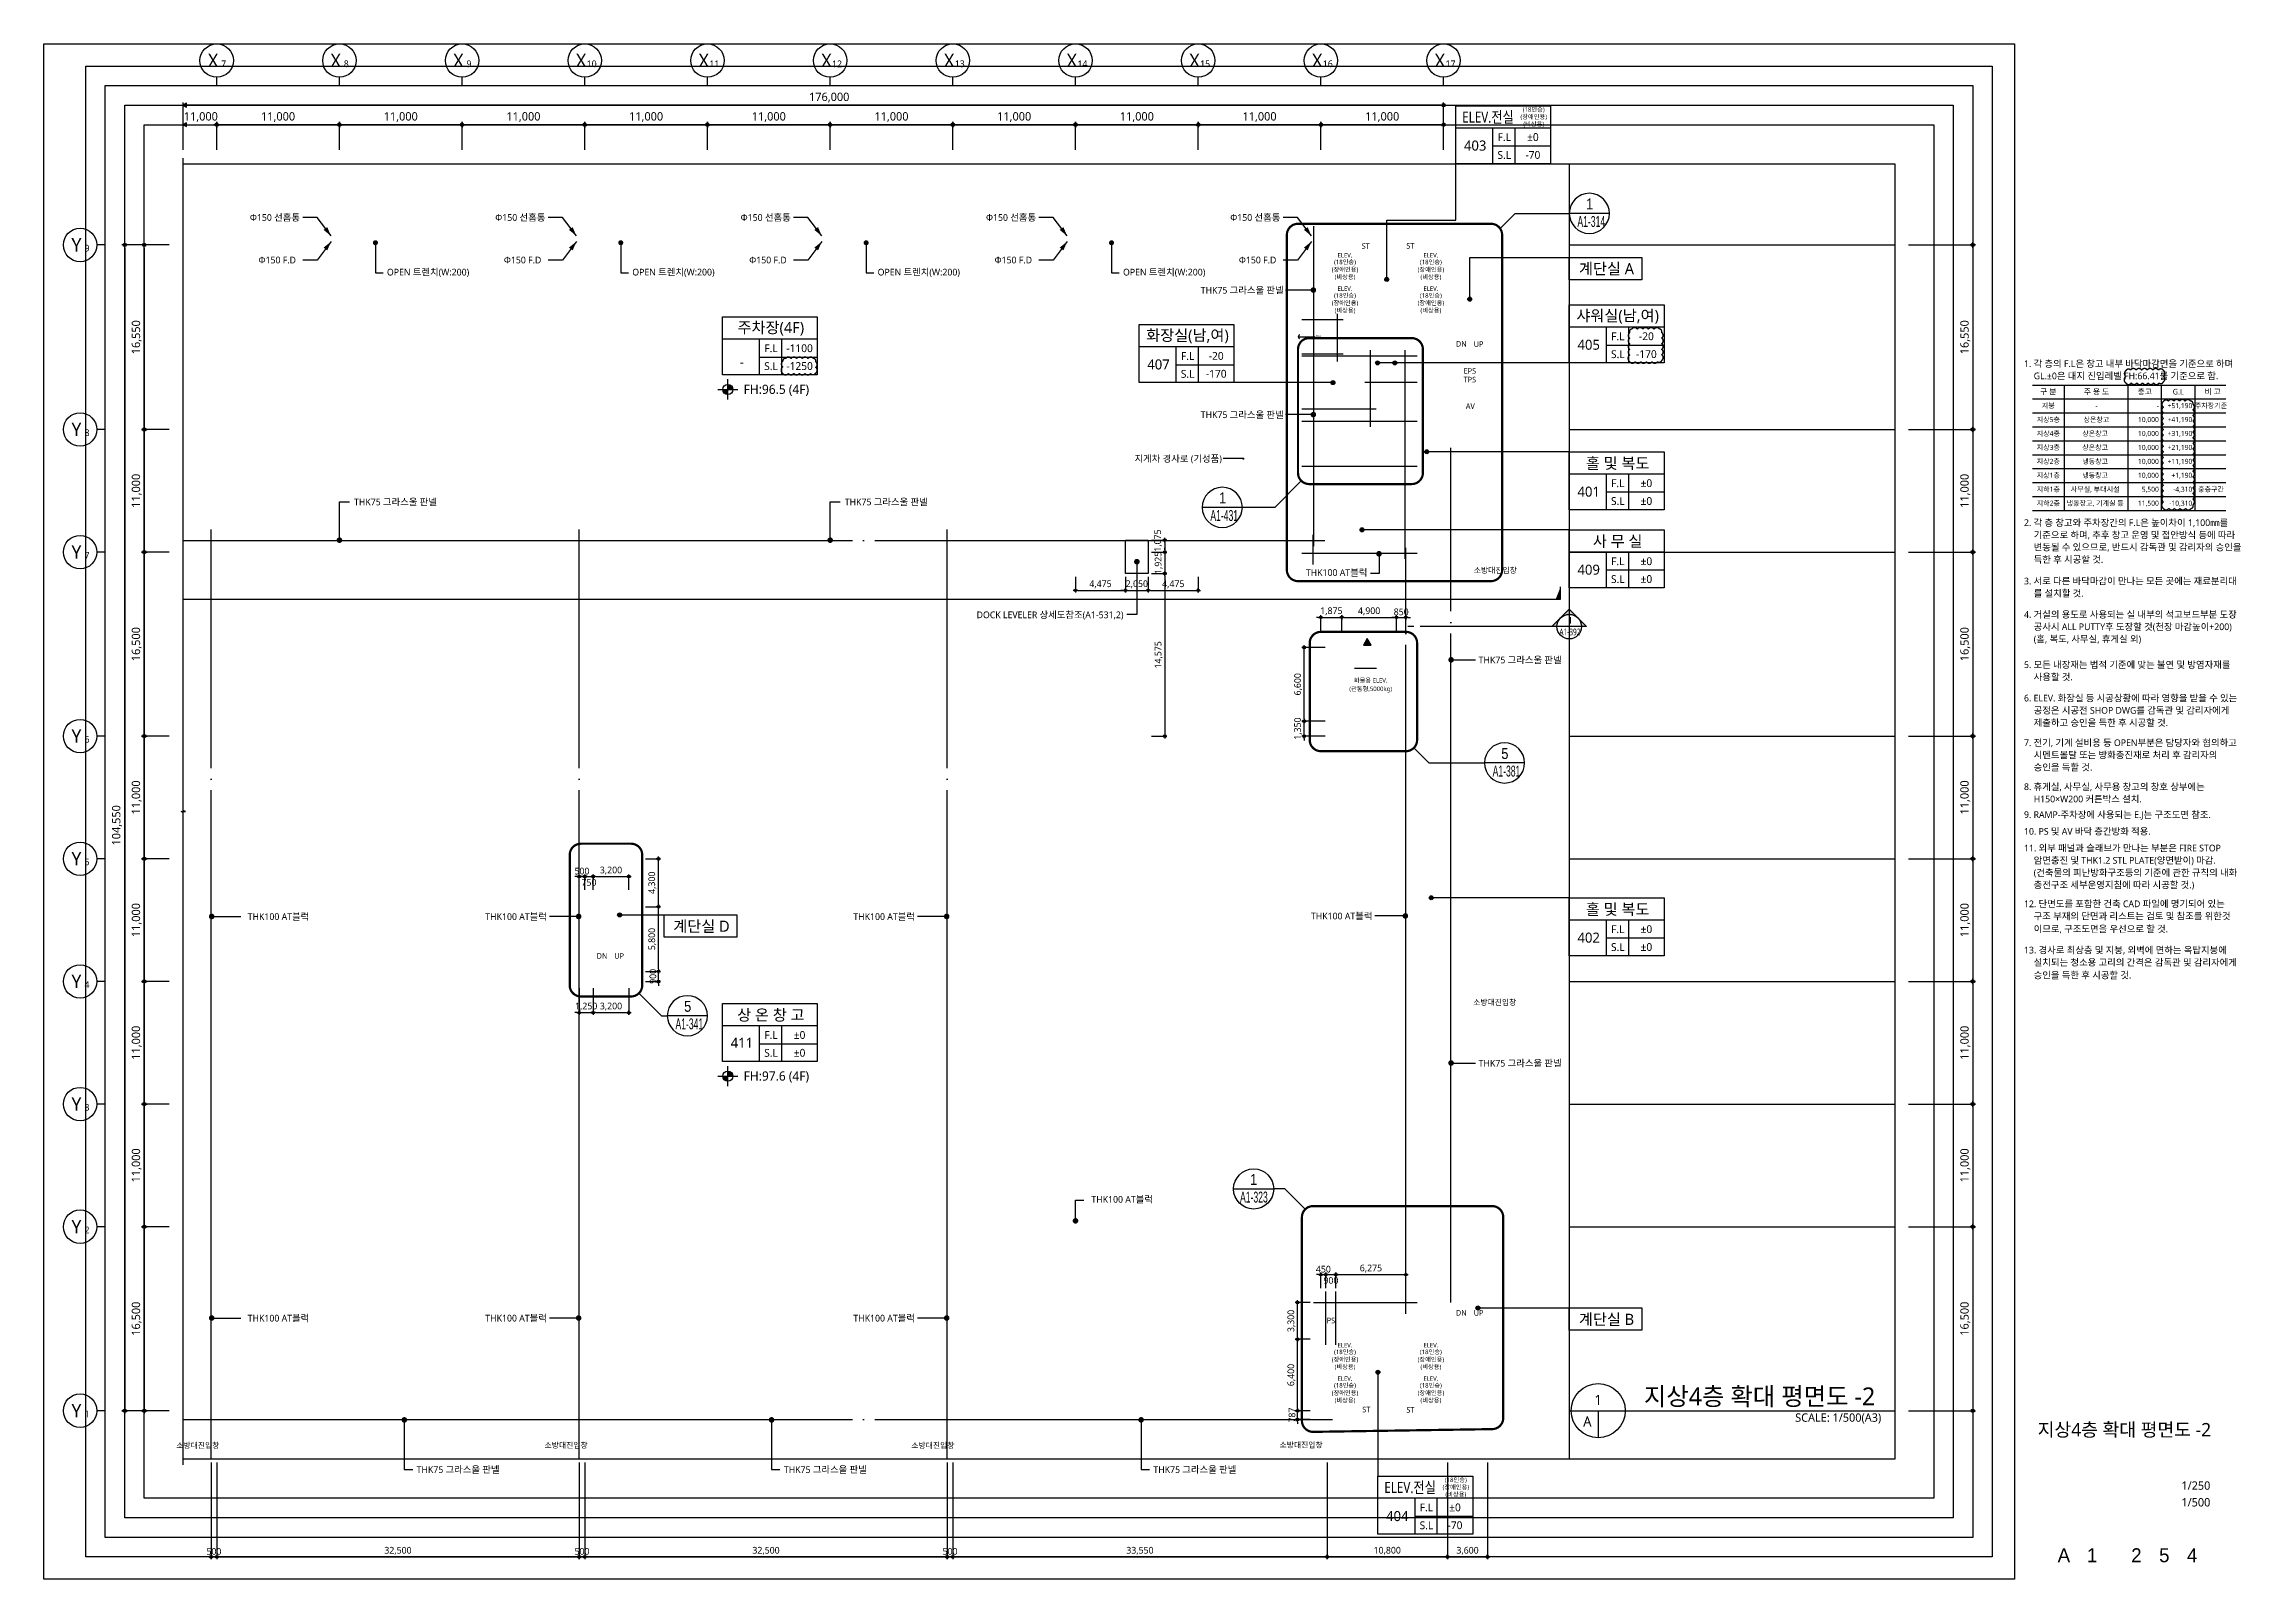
# Model space of a CAD drawing. Header units: millimetres. Extents: x 45782458 to 46215946, y 191740 to 1509539.
# Drawn here: x 46006272 to 46202835, y 479740 to 617440 of the extents above; entities that cross this region are included whole.
import ezdxf
from ezdxf.enums import TextEntityAlignment as Align

# ---------------------------------------------------------------- set-up
doc = ezdxf.new("R2010")
doc.units = ezdxf.units.MM
doc.header["$LTSCALE"] = 1000
doc.header["$MEASUREMENT"] = 0
doc.header["$PDSIZE"] = -10
for name, pattern in [('ACAD_ISO03W100', [30, 12, -18]), ('CEN', [62, 60, -1, 0, -1]), ('SYM$0$DASHDOT', [1, 0.5, -0.25, 0, -0.25])]:
    doc.linetypes.add(name, pattern=pattern)
doc.layers.get('0').update_dxf_attribs({"linetype": 'CONTINUOUS'})
doc.layers.get('Defpoints').update_dxf_attribs({"color": 171, "linetype": 'CONTINUOUS'})
for name, color, linetype in [('cen', 14, 'CONTINUOUS'), ('Center(AR)', 30, 'CEN'), ('DIM', 7, 'CONTINUOUS'), ('LED', 7, 'CONTINUOUS'), ('NDIM', 7, 'CONTINUOUS'), ('SYM', 7, 'CONTINUOUS'), ('SYM(AXIS)', 7, 'CONTINUOUS'), ('SYM(STAIR)', 251, 'CONTINUOUS'), ('SYMBOL', 7, 'CONTINUOUS'), ('TEXT', 3, 'CONTINUOUS'), ('TEXT(AXIS)', 2, 'CONTINUOUS'), ('TEXT(MIN)', 7, 'CONTINUOUS'), ('TEXT(노트)', 7, 'CONTINUOUS'), ('TEXT(실명)', 3, 'CONTINUOUS'), ('TEXT-TITLE', 6, 'CONTINUOUS'), ('TEXT-기입', 6, 'CONTINUOUS'), ('TITLE', 7, 'CONTINUOUS'), ('구간정리', 6, 'CONTINUOUS'), ('구간정리-TEXT', 3, 'CONTINUOUS')]:
    doc.layers.add(name, color=color, linetype=linetype)
doc.layers.add('VE변경사항적용-20220616', color=10, linetype='CONTINUOUS', plot=False)
doc.styles.add('CGS', font='cgse', dxfattribs={"bigfont": 'cgs'})
doc.styles.add('SYM$0$ARIAL', font='arial.ttf')
doc.styles.add('SYM$0$돋움', font='', dxfattribs={"width": 0.9})
doc.styles.add('TE', font='malgun_0.ttf')
doc.styles.add('궁서체', font='')
doc.styles.add('나눔바른고딕', font='NanumBarunGothic.ttf')
doc.styles.get('SYM$0$돋움').set_extended_font_data('Dotum')
doc.styles.get('궁서체').set_extended_font_data('GungsuhChe')
doc.dimstyles.new('BA', dxfattribs={"dimscale": 500, "dimtxt": 3, "dimasz": 1, "dimexe": 1, "dimexo": 5, "dimgap": 0.9, "dimtad": 1, "dimdec": 0, "dimdsep": 46, "dimlunit": 6, "dimtxsty": 'TE', "dimblk": 'DDD', "dimcen": 2.5, "dimclrd": 256, "dimclre": 256, "dimclrt": 3, "dimazin": 2, "dimtfac": 1, "dimtdec": 0, "dimtix": 1, "dimtmove": 2, "dimatfit": 3, "dimldrblk": 'DDD', "dimfxl": 1, "dimtolj": 1, "dimtzin": 0, "dimarcsym": 2})
doc.dimstyles.new('CPDIM1', dxfattribs={"dimtxt": 3, "dimasz": 2.5, "dimexe": 1.25, "dimexo": 5, "dimgap": 1.5, "dimtad": 1, "dimdec": 0, "dimzin": 1, "dimdsep": 46, "dimlunit": 6, "dimtxsty": '궁서체', "dimblk1": 'Z_DOT', "dimblk2": 'Z_DOT', "dimsah": 1, "dimcen": 2.5, "dimadec": 0, "dimazin": 0, "dimtfac": 1, "dimtdec": 0, "dimtix": 1, "dimtmove": 2, "dimatfit": 3, "dimldrblk": 'Z_DOT', "dimfxl": 1, "dimtolj": 1, "dimtzin": 1, "dimarcsym": 0})
doc.dimstyles.new('NDIM 1200', dxfattribs={"dimscale": 500, "dimtxt": 3, "dimasz": 1, "dimexe": 2, "dimexo": 2, "dimgap": 1, "dimtad": 1, "dimdec": 0, "dimdsep": 46, "dimtxsty": 'CGS', "dimblk": 'DOT0', "dimcen": 1, "dimdle": 8, "dimclrd": 2, "dimclre": 2, "dimclrt": 2, "dimadec": 0, "dimazin": 0, "dimtfac": 1, "dimtdec": 0, "dimtix": 1, "dimtmove": 2, "dimatfit": 3, "dimldrblk": 'DOT0', "dimfxl": 1, "dimtolj": 1, "dimtzin": 0, "dimlwd": -1, "dimlwe": -1, "dimarcsym": 0})

msp = doc.modelspace()

# ---------------------------------------------------------------- texts
at = {"layer": 'NDIM', "color": 3, "ltscale": 0.4, "char_height": 750, "attachment_point": 5, "style": 'TE'}
for s, insert in [('\\A1;11,000', (46020347.4, 610867.6)), ('\\A1;176,000', (46076690.1, 612617.6))]:
    msp.add_mtext(s, dxfattribs=dict(at, insert=insert))
at = {"layer": 'SYMBOL', "style": '나눔바른고딕'}
for s, p in [('FH:96.5 (4F)', (46069014.4, 586046.3)), ('FH:97.6 (4F)', (46069014.4, 524454.5))]:
    msp.add_text(s, height=825, dxfattribs=at).set_placement(p)
at = {"layer": 'TEXT', "style": '나눔바른고딕'}
for s, p in [('1', (46145634.8, 495821)), ('A', (46144665.1, 493881.6))]:
    msp.add_text(s, height=900, dxfattribs=at).set_placement(p, align=Align.MIDDLE)
msp.add_text('지상4층 확대 평면도 -2', height=1600, dxfattribs=at).set_placement((46149734.8, 495336.2))
msp.add_text('SCALE: 1/500(A3)', height=750, dxfattribs=at).set_placement((46171013.6, 494608.9), align=Align.TOP_RIGHT)
at = {"layer": 'TEXT(AXIS)', "style": '나눔바른고딕'}
for s, height, p in [('X', 1200, (46021443.2, 615950.1)), ('7', 600, (46022391.3, 615650.2)), ('X', 1200, (46032443.2, 615950.1)), ('8', 600, (46033391.3, 615650.2)), ('X', 1200, (46043443.2, 615950.1)), ('9', 600, (46044391.3, 615650.2)), ('X', 1200, (46054443.2, 615950.1)), ('10', 600, (46055391.3, 615650.2)), ('X', 1200, (46065443.2, 615950.1)), ('11', 600, (46066391.3, 615650.2)), ('X', 1200, (46076443.2, 615950.1)), ('12', 600, (46077391.3, 615650.2)), ('X', 1200, (46087443.2, 615950.1)), ('13', 600, (46088391.3, 615650.2)), ('X', 1200, (46098443.2, 615950.1)), ('14', 600, (46099391.3, 615650.2)), ('X', 1200, (46109443.2, 615950.1)), ('15', 600, (46110391.3, 615650.2)), ('X', 1200, (46120443.2, 615950.1)), ('16', 600, (46121391.3, 615650.2)), ('X', 1200, (46131443.2, 615950.1)), ('17', 600, (46132391.3, 615650.2)), ('Y', 1200, (46009193.2, 599411.3)), ('9', 600, (46010141.3, 599111.4)), ('Y', 1200, (46009193.2, 582861.3)), ('8', 600, (46010141.3, 582561.4)), ('Y', 1200, (46009193.2, 571861.3)), ('7', 600, (46010141.3, 571561.4)), ('Y', 1200, (46009193.2, 555361.3)), ('6', 600, (46010141.3, 555061.4)), ('Y', 1200, (46009193.2, 544361.3)), ('5', 600, (46010141.3, 544061.4)), ('Y', 1200, (46009193.2, 533361.3)), ('4', 600, (46010141.3, 533061.4)), ('Y', 1200, (46009193.2, 522361.3)), ('3', 600, (46010141.3, 522061.4)), ('Y', 1200, (46009193.2, 511361.3)), ('2', 600, (46010141.3, 511061.4)), ('Y', 1200, (46009193.2, 494861.3)), ('1', 600, (46010141.3, 494561.4))]:
    msp.add_text(s, height=height, dxfattribs=at).set_placement(p, align=Align.MIDDLE)
at = {"layer": 'TEXT(MIN)', "style": '나눔바른고딕'}
for s, p in [('(18인승)', (46139855.8, 611349.4)), ('(장애인용)', (46139855.8, 610699.4)), ('(비상용)', (46139855.8, 610049.4)), ('(장애인용)', (46132873.2, 487799.4)), ('(18인승)', (46132873.2, 488449.4)), ('(비상용)', (46132873.2, 487149.4))]:
    msp.add_text(s, height=400, dxfattribs=at).set_placement(p, align=Align.CENTER)
for s, p in [('Φ150 선홈통', (46029237.6, 601866.5)), ('Φ150 선홈통', (46051237.6, 601866.5)), ('Φ150 선홈통', (46073237.6, 601866.5)), ('Φ150 선홈통', (46095237.6, 601866.5)), ('Φ150 선홈통', (46117137.6, 601866.5)), ('THK75 그라스울 판넬', (46117433.7, 595343.9)), ('THK75 그라스울 판넬', (46117433.7, 584174.3)), ('지게차 경사로 (기성품)', (46111895.7, 580238.8)), ('THK75 그라스울 판넬', (46041518.9, 576352.4)), ('THK75 그라스울 판넬', (46085518.9, 576352.4)), ('THK100 AT블럭', (46124943.3, 570020.5)), ('DOCK LEVELER 상세도참조(A1-531,2)', (46103077, 566227.9)), ('THK75 그라스울 판넬', (46142352.7, 562180.3)), ('THK100 AT블럭', (46030071.5, 539163)), ('THK100 AT블럭', (46051374.1, 539163)), ('THK100 AT블럭', (46084374.1, 539163)), ('THK100 AT블럭', (46125399.1, 539213)), ('THK75 그라스울 판넬', (46142352.7, 526017.6)), ('THK100 AT블럭', (46105714.8, 513801.8)), ('THK100 AT블럭', (46030071.5, 503149.2)), ('THK100 AT블럭', (46051374.1, 503149.2)), ('THK100 AT블럭', (46084374.1, 503149.2)), ('THK75 그라스울 판넬', (46047128, 489572.3)), ('THK75 그라스울 판넬', (46080056.4, 489572.3)), ('THK75 그라스울 판넬', (46113189.2, 489572.3))]:
    msp.add_text(s, height=600, dxfattribs=at).set_placement(p, align=Align.MIDDLE_RIGHT)
for s, height, p in [('ST', 500, (46124788.7, 599302.7)), ('ST', 500, (46128792.6, 599327.7)), ('DN', 250, (46120548.2, 591168.5)), ('DN', 500, (46133363.2, 590529.4)), ('UP', 500, (46134913.2, 590510.8)), ('EPS', 500, (46134130.9, 588101.9)), ('TPS', 500, (46134130.9, 587326.1)), ('AV', 500, (46134169.8, 584944.3)), ('DN', 500, (46056324.3, 535637)), ('UP', 500, (46057854.1, 535637)), ('DN', 500, (46133363.2, 503627.7)), ('UP', 500, (46134913.2, 503620.2)), ('PS', 500, (46121673, 502942.5)), ('ST', 500, (46124846.2, 494953.3)), ('ST', 500, (46128799.1, 494928.3))]:
    msp.add_text(s, height=height, dxfattribs=at).set_placement(p, align=Align.MIDDLE_CENTER)
for s, height, p in [('Φ150 F.D', 600, (46025518.6, 598048.6)), ('Φ150 F.D', 600, (46047518.6, 598048.6)), ('Φ150 F.D', 600, (46069518.6, 598048.6)), ('Φ150 F.D', 600, (46091518.6, 598048.6)), ('Φ150 F.D', 600, (46113418.6, 598048.6)), ('OPEN 트렌치(W:200)', 600, (46037033.7, 596964.1)), ('OPEN 트렌치(W:200)', 600, (46059033.7, 596964.1)), ('OPEN 트렌치(W:200)', 600, (46081033.7, 596964.1)), ('OPEN 트렌치(W:200)', 600, (46103033.7, 596964.1)), ('소방대진입창', 500, (46134479.5, 570225.4, 0)), ('소방대진입창', 500, (46134426.7, 531477.2, 0)), ('소방대진입창', 500, (46018149.2, 491729, 0)), ('소방대진입창', 500, (46051168.5, 491755.3, 0)), ('소방대진입창', 500, (46084052.5, 491729.1, 0)), ('소방대진입창', 500, (46117067.1, 491785, 0))]:
    msp.add_text(s, height=height, dxfattribs=at).set_placement(p, align=Align.MIDDLE_LEFT)
at = {"layer": 'TEXT(노트)', "style": '나눔바른고딕'}
for s, p in [('(18인승)', (46122934.7, 597860.1)), ('ELEV.', (46122934.7, 598474.5)), ('(18인승)', (46130634.7, 597860.1)), ('ELEV.', (46130634.7, 598474.5)), ('(장애인용)', (46122934.7, 597188.1)), ('(비상용)', (46122934.7, 596527.1)), ('ELEV.', (46122934.7, 595474.5)), ('(장애인용)', (46130634.7, 597188.1)), ('(비상용)', (46130634.7, 596527.1)), ('ELEV.', (46130634.7, 595474.5)), ('(장애인용)', (46122934.7, 594188.1)), ('(18인승)', (46122934.7, 594860.1)), ('(비상용)', (46122934.7, 593527.1)), ('(장애인용)', (46130634.7, 594188.1)), ('(18인승)', (46130634.7, 594860.1)), ('(비상용)', (46130634.7, 593527.1)), ('화물용 ELEV.', (46125236.1, 560365.2)), ('(관통형,5000kg)', (46125236.1, 559561.8)), ('(장애인용)', (46122934.7, 499438.1)), ('(18인승)', (46122934.7, 500110.1)), ('ELEV.', (46122934.7, 500724.5)), ('(장애인용)', (46130634.7, 499438.1)), ('(18인승)', (46130634.7, 500110.1)), ('ELEV.', (46130634.7, 500724.5)), ('(18인승)', (46122934.7, 497110.1)), ('(비상용)', (46122934.7, 498777.1)), ('ELEV.', (46122934.7, 497724.5)), ('(18인승)', (46130634.7, 497110.1)), ('(비상용)', (46130634.7, 498777.1)), ('ELEV.', (46130634.7, 497724.5)), ('(장애인용)', (46122934.7, 496438.1)), ('(비상용)', (46122934.7, 495777.1)), ('(장애인용)', (46130634.7, 496438.1)), ('(비상용)', (46130634.7, 495777.1))]:
    msp.add_text(s, height=400, dxfattribs=at).set_placement(p, align=Align.MIDDLE)
at = {"layer": 'TEXT(노트)', "style": '나눔바른고딕', "width": 0.6}
msp.add_text('A1-392', height=600, dxfattribs=at).set_placement((46142157.2, 564395.3))
at = {"layer": 'TEXT(노트)', "style": '나눔바른고딕'}
msp.add_text('1', height=600, dxfattribs=at).set_placement((46142908.9, 565425.7))
at = {"layer": 'TEXT(실명)', "style": '나눔바른고딕', "width": 0.8}
for p in [(46135754.9, 610884.3), (46128772.3, 487984.3)]:
    msp.add_text('ELEV.전실', height=1000, dxfattribs=at).set_placement(p, align=Align.MIDDLE)
at = {"layer": 'TEXT(실명)', "style": '나눔바른고딕'}
for s, p in [('계단실 A', (46146379.9, 597280.1)), ('샤워실(남,여)', (46147379.9, 593020.5)), ('주차장(4F)', (46071455, 591947.1)), ('화장실(남,여)', (46108810, 591256)), ('홀 및 복도', (46147379.9, 579845.5)), ('사 무 실', (46147379.9, 572845.5)), ('계단실 D', (46065235, 538310.5)), ('홀 및 복도', (46147379.9, 539845.5)), ('상 온 창 고', (46071455, 530355.3)), ('계단실 B', (46146379.9, 503055.5))]:
    msp.add_text(s, height=1000, dxfattribs=at).set_placement(p, align=Align.MIDDLE)
at = {"layer": 'TEXT-TITLE', "style": '나눔바른고딕'}
msp.add_text('지상4층 확대 평면도 -2', height=1200, dxfattribs=at).set_placement((46192814.3, 492548), align=Align.CENTER)
at = {"layer": 'TEXT-기입', "style": '나눔바른고딕'}
for s, height, p in [('±0', 700, (46139781.2, 609078)), ('403', 900, (46134606.4, 608317.9)), ('-70', 700, (46139781.2, 607478)), ('-1100', 700, (46074033.4, 590140.9)), ('-20', 700, (46111388.4, 589449.8)), ('405', 900, (46144783.5, 590454.1)), ('-170', 700, (46149958.3, 589614.2)), ('-20', 700, (46149958.3, 591214.2)), ('-', 900, (46068858.5, 588917.4)), ('-1250', 700, (46074033.4, 588540.9)), ('407', 900, (46106213.6, 588689.7)), ('-170', 700, (46111388.4, 587849.8)), ('±0', 700, (46149958.3, 578039.2)), ('401', 900, (46144783.5, 577279.1)), ('±0', 700, (46149958.3, 576439.2)), ('409', 900, (46144783.5, 570279.1)), ('±0', 700, (46149958.3, 571039.2)), ('±0', 700, (46149958.3, 569439.2)), ('402', 900, (46144783.5, 537279.1)), ('±0', 700, (46149958.3, 538039.2)), ('±0', 700, (46149958.3, 536439.2)), ('±0', 700, (46074033.4, 528549)), ('411', 900, (46068858.5, 527847.6)), ('±0', 700, (46074033.4, 526949)), ('404', 900, (46127623.8, 485398.6)), ('±0', 700, (46132798.6, 486178)), ('-70', 700, (46132798.6, 484578))]:
    msp.add_text(s, height=height, dxfattribs=at).set_placement(p, align=Align.MIDDLE)
for s, p in [('1/250', (46197923.2, 487534.9)), ('1/500', (46197923.2, 486034.9))]:
    msp.add_text(s, height=750, dxfattribs=at).set_placement(p, align=Align.BOTTOM_LEFT)
at = {"layer": 'TEXT-기입', "style": 'CGS'}
for s, p in [('A', (46187391.7, 481884.9)), ('1', (46189923.1, 481884.9)), ('2', (46193891.7, 481884.9)), ('5', (46196391.7, 481884.9)), ('4', (46198891.7, 481884.9))]:
    msp.add_text(s, height=1250, dxfattribs=at).set_placement(p, align=Align.MIDDLE_CENTER)

# ---------------------------------------------------------------- blocks, each defined once
blk = doc.blocks.new('DDD')
at = {"layer": 'DIM', "color": 0}
for p, q in [((-1, 0), (1, 0)), ((0, -1), (0, 1))]:
    blk.add_line(p, q, dxfattribs=at)
for radius in [0.6, 0.3]:
    blk.add_circle((0, 0), radius, dxfattribs=at)
blk = doc.blocks.new('*D378')
at = {"layer": 'Defpoints', "color": 0, "ltscale": 0.4, "transparency": 16777216}
for p in [(46021772, 610190), (46021772, 606690), (46032772, 606690)]:
    blk.add_point(p, dxfattribs=at)
at = {"layer": 'NDIM', "lineweight": -2, "ltscale": 0.4, "transparency": 16777216}
for p, q in [((46021772, 607940), (46021772, 610440)), ((46032522, 610190), (46022022, 610190)), ((46032772, 607940), (46032772, 610440))]:
    blk.add_line(p, q, dxfattribs=at)
at = {"layer": 'NDIM', "lineweight": -2, "ltscale": 0.4, "transparency": 16777216, "xscale": 250, "yscale": 250, "zscale": 250, "rotation": 180}
blk.add_blockref('DDD', (46021772, 610190), dxfattribs=at)
at = {"layer": 'NDIM', "lineweight": -2, "ltscale": 0.4, "transparency": 16777216, "xscale": 250, "yscale": 250, "zscale": 250}
blk.add_blockref('DDD', (46032772, 610190), dxfattribs=at)
at = {"layer": 'NDIM', "color": 3, "ltscale": 0.4, "transparency": 16777216, "insert": (46027272, 610868), "char_height": 750, "attachment_point": 5, "style": 'TE'}
blk.add_mtext('\\A1;11,000', dxfattribs=at)
blk = doc.blocks.new('A$C2F20087E')
at = {"layer": 'SYM(AXIS)'}
blk.add_line((600, 0), (600, 300), dxfattribs=at)
blk.add_circle((600, 900), 600, dxfattribs=at)
blk = doc.blocks.new('*D379')
at = {"layer": 'Defpoints', "color": 0, "ltscale": 0.4, "transparency": 16777216}
for p in [(46032772, 610190), (46032772, 606690), (46043772, 606690)]:
    blk.add_point(p, dxfattribs=at)
at = {"layer": 'NDIM', "lineweight": -2, "ltscale": 0.4, "transparency": 16777216}
for p, q in [((46032772, 607940), (46032772, 610440)), ((46043522, 610190), (46033022, 610190)), ((46043772, 607940), (46043772, 610440))]:
    blk.add_line(p, q, dxfattribs=at)
at = {"layer": 'NDIM', "lineweight": -2, "ltscale": 0.4, "transparency": 16777216, "xscale": 250, "yscale": 250, "zscale": 250, "rotation": 180}
blk.add_blockref('DDD', (46032772, 610190), dxfattribs=at)
at = {"layer": 'NDIM', "lineweight": -2, "ltscale": 0.4, "transparency": 16777216, "xscale": 250, "yscale": 250, "zscale": 250}
blk.add_blockref('DDD', (46043772, 610190), dxfattribs=at)
at = {"layer": 'NDIM', "color": 3, "ltscale": 0.4, "transparency": 16777216, "insert": (46038272, 610868), "char_height": 750, "attachment_point": 5, "style": 'TE'}
blk.add_mtext('\\A1;11,000', dxfattribs=at)
blk = doc.blocks.new('*D380')
at = {"layer": 'Defpoints', "color": 0, "ltscale": 0.4, "transparency": 16777216}
for p in [(46043772, 610190), (46043772, 606690), (46054772, 606690)]:
    blk.add_point(p, dxfattribs=at)
at = {"layer": 'NDIM', "lineweight": -2, "ltscale": 0.4, "transparency": 16777216}
for p, q in [((46043772, 607940), (46043772, 610440)), ((46054522, 610190), (46044022, 610190)), ((46054772, 607940), (46054772, 610440))]:
    blk.add_line(p, q, dxfattribs=at)
at = {"layer": 'NDIM', "lineweight": -2, "ltscale": 0.4, "transparency": 16777216, "xscale": 250, "yscale": 250, "zscale": 250, "rotation": 180}
blk.add_blockref('DDD', (46043772, 610190), dxfattribs=at)
at = {"layer": 'NDIM', "lineweight": -2, "ltscale": 0.4, "transparency": 16777216, "xscale": 250, "yscale": 250, "zscale": 250}
blk.add_blockref('DDD', (46054772, 610190), dxfattribs=at)
at = {"layer": 'NDIM', "color": 3, "ltscale": 0.4, "transparency": 16777216, "insert": (46049272, 610868), "char_height": 750, "attachment_point": 5, "style": 'TE'}
blk.add_mtext('\\A1;11,000', dxfattribs=at)
blk = doc.blocks.new('*D381')
at = {"layer": 'Defpoints', "color": 0, "ltscale": 0.4, "transparency": 16777216}
for p in [(46054772, 610190), (46054772, 606690), (46065772, 606690)]:
    blk.add_point(p, dxfattribs=at)
at = {"layer": 'NDIM', "lineweight": -2, "ltscale": 0.4, "transparency": 16777216}
for p, q in [((46054772, 607940), (46054772, 610440)), ((46065522, 610190), (46055022, 610190)), ((46065772, 607940), (46065772, 610440))]:
    blk.add_line(p, q, dxfattribs=at)
at = {"layer": 'NDIM', "lineweight": -2, "ltscale": 0.4, "transparency": 16777216, "xscale": 250, "yscale": 250, "zscale": 250, "rotation": 180}
blk.add_blockref('DDD', (46054772, 610190), dxfattribs=at)
at = {"layer": 'NDIM', "lineweight": -2, "ltscale": 0.4, "transparency": 16777216, "xscale": 250, "yscale": 250, "zscale": 250}
blk.add_blockref('DDD', (46065772, 610190), dxfattribs=at)
at = {"layer": 'NDIM', "color": 3, "ltscale": 0.4, "transparency": 16777216, "insert": (46060272, 610868), "char_height": 750, "attachment_point": 5, "style": 'TE'}
blk.add_mtext('\\A1;11,000', dxfattribs=at)
blk = doc.blocks.new('*D382')
at = {"layer": 'Defpoints', "color": 0, "ltscale": 0.4, "transparency": 16777216}
for p in [(46065772, 610190), (46065772, 606690), (46076772, 606690)]:
    blk.add_point(p, dxfattribs=at)
at = {"layer": 'NDIM', "lineweight": -2, "ltscale": 0.4, "transparency": 16777216}
for p, q in [((46065772, 607940), (46065772, 610440)), ((46076522, 610190), (46066022, 610190)), ((46076772, 607940), (46076772, 610440))]:
    blk.add_line(p, q, dxfattribs=at)
at = {"layer": 'NDIM', "lineweight": -2, "ltscale": 0.4, "transparency": 16777216, "xscale": 250, "yscale": 250, "zscale": 250, "rotation": 180}
blk.add_blockref('DDD', (46065772, 610190), dxfattribs=at)
at = {"layer": 'NDIM', "lineweight": -2, "ltscale": 0.4, "transparency": 16777216, "xscale": 250, "yscale": 250, "zscale": 250}
blk.add_blockref('DDD', (46076772, 610190), dxfattribs=at)
at = {"layer": 'NDIM', "color": 3, "ltscale": 0.4, "transparency": 16777216, "insert": (46071272, 610868), "char_height": 750, "attachment_point": 5, "style": 'TE'}
blk.add_mtext('\\A1;11,000', dxfattribs=at)
blk = doc.blocks.new('*D383')
at = {"layer": 'Defpoints', "color": 0, "ltscale": 0.4, "transparency": 16777216}
for p in [(46076772, 610190), (46076772, 606690), (46087772, 606690)]:
    blk.add_point(p, dxfattribs=at)
at = {"layer": 'NDIM', "lineweight": -2, "ltscale": 0.4, "transparency": 16777216}
for p, q in [((46076772, 607940), (46076772, 610440)), ((46087522, 610190), (46077022, 610190)), ((46087772, 607940), (46087772, 610440))]:
    blk.add_line(p, q, dxfattribs=at)
at = {"layer": 'NDIM', "lineweight": -2, "ltscale": 0.4, "transparency": 16777216, "xscale": 250, "yscale": 250, "zscale": 250, "rotation": 180}
blk.add_blockref('DDD', (46076772, 610190), dxfattribs=at)
at = {"layer": 'NDIM', "lineweight": -2, "ltscale": 0.4, "transparency": 16777216, "xscale": 250, "yscale": 250, "zscale": 250}
blk.add_blockref('DDD', (46087772, 610190), dxfattribs=at)
at = {"layer": 'NDIM', "color": 3, "ltscale": 0.4, "transparency": 16777216, "insert": (46082272, 610868), "char_height": 750, "attachment_point": 5, "style": 'TE'}
blk.add_mtext('\\A1;11,000', dxfattribs=at)
blk = doc.blocks.new('*D384')
at = {"layer": 'Defpoints', "color": 0, "ltscale": 0.4, "transparency": 16777216}
for p in [(46087772, 610190), (46087772, 606690), (46098772, 606690)]:
    blk.add_point(p, dxfattribs=at)
at = {"layer": 'NDIM', "lineweight": -2, "ltscale": 0.4, "transparency": 16777216}
for p, q in [((46087772, 607940), (46087772, 610440)), ((46098522, 610190), (46088022, 610190)), ((46098772, 607940), (46098772, 610440))]:
    blk.add_line(p, q, dxfattribs=at)
at = {"layer": 'NDIM', "lineweight": -2, "ltscale": 0.4, "transparency": 16777216, "xscale": 250, "yscale": 250, "zscale": 250, "rotation": 180}
blk.add_blockref('DDD', (46087772, 610190), dxfattribs=at)
at = {"layer": 'NDIM', "lineweight": -2, "ltscale": 0.4, "transparency": 16777216, "xscale": 250, "yscale": 250, "zscale": 250}
blk.add_blockref('DDD', (46098772, 610190), dxfattribs=at)
at = {"layer": 'NDIM', "color": 3, "ltscale": 0.4, "transparency": 16777216, "insert": (46093272, 610868), "char_height": 750, "attachment_point": 5, "style": 'TE'}
blk.add_mtext('\\A1;11,000', dxfattribs=at)
blk = doc.blocks.new('*D385')
at = {"layer": 'Defpoints', "color": 0, "ltscale": 0.4, "transparency": 16777216}
for p in [(46098772, 610190), (46098772, 606690), (46109772, 606690)]:
    blk.add_point(p, dxfattribs=at)
at = {"layer": 'NDIM', "lineweight": -2, "ltscale": 0.4, "transparency": 16777216}
for p, q in [((46098772, 607940), (46098772, 610440)), ((46109522, 610190), (46099022, 610190)), ((46109772, 607940), (46109772, 610440))]:
    blk.add_line(p, q, dxfattribs=at)
at = {"layer": 'NDIM', "lineweight": -2, "ltscale": 0.4, "transparency": 16777216, "xscale": 250, "yscale": 250, "zscale": 250, "rotation": 180}
blk.add_blockref('DDD', (46098772, 610190), dxfattribs=at)
at = {"layer": 'NDIM', "lineweight": -2, "ltscale": 0.4, "transparency": 16777216, "xscale": 250, "yscale": 250, "zscale": 250}
blk.add_blockref('DDD', (46109772, 610190), dxfattribs=at)
at = {"layer": 'NDIM', "color": 3, "ltscale": 0.4, "transparency": 16777216, "insert": (46104272, 610868), "char_height": 750, "attachment_point": 5, "style": 'TE'}
blk.add_mtext('\\A1;11,000', dxfattribs=at)
blk = doc.blocks.new('*D386')
at = {"layer": 'Defpoints', "color": 0, "ltscale": 0.4, "transparency": 16777216}
for p in [(46109772, 610190), (46109772, 606690), (46120772, 606690)]:
    blk.add_point(p, dxfattribs=at)
at = {"layer": 'NDIM', "lineweight": -2, "ltscale": 0.4, "transparency": 16777216}
for p, q in [((46109772, 607940), (46109772, 610440)), ((46120522, 610190), (46110022, 610190)), ((46120772, 607940), (46120772, 610440))]:
    blk.add_line(p, q, dxfattribs=at)
at = {"layer": 'NDIM', "lineweight": -2, "ltscale": 0.4, "transparency": 16777216, "xscale": 250, "yscale": 250, "zscale": 250, "rotation": 180}
blk.add_blockref('DDD', (46109772, 610190), dxfattribs=at)
at = {"layer": 'NDIM', "lineweight": -2, "ltscale": 0.4, "transparency": 16777216, "xscale": 250, "yscale": 250, "zscale": 250}
blk.add_blockref('DDD', (46120772, 610190), dxfattribs=at)
at = {"layer": 'NDIM', "color": 3, "ltscale": 0.4, "transparency": 16777216, "insert": (46115272, 610868), "char_height": 750, "attachment_point": 5, "style": 'TE'}
blk.add_mtext('\\A1;11,000', dxfattribs=at)
blk = doc.blocks.new('*D387')
at = {"layer": 'Defpoints', "color": 0, "ltscale": 0.4, "transparency": 16777216}
for p in [(46120772, 610190), (46120772, 606690), (46131772, 606690)]:
    blk.add_point(p, dxfattribs=at)
at = {"layer": 'NDIM', "lineweight": -2, "ltscale": 0.4, "transparency": 16777216}
for p, q in [((46120772, 607940), (46120772, 610440)), ((46131522, 610190), (46121022, 610190)), ((46131772, 607940), (46131772, 610440))]:
    blk.add_line(p, q, dxfattribs=at)
at = {"layer": 'NDIM', "lineweight": -2, "ltscale": 0.4, "transparency": 16777216, "xscale": 250, "yscale": 250, "zscale": 250, "rotation": 180}
blk.add_blockref('DDD', (46120772, 610190), dxfattribs=at)
at = {"layer": 'NDIM', "lineweight": -2, "ltscale": 0.4, "transparency": 16777216, "xscale": 250, "yscale": 250, "zscale": 250}
blk.add_blockref('DDD', (46131772, 610190), dxfattribs=at)
at = {"layer": 'NDIM', "color": 3, "ltscale": 0.4, "transparency": 16777216, "insert": (46126272, 610868), "char_height": 750, "attachment_point": 5, "style": 'TE'}
blk.add_mtext('\\A1;11,000', dxfattribs=at)
blk = doc.blocks.new('*D388')
at = {"layer": 'Defpoints', "color": 0, "ltscale": 0.4, "transparency": 16777216}
for p in [(46018772, 511351), (46015272, 494851), (46018772, 494851)]:
    blk.add_point(p, dxfattribs=at)
at = {"layer": 'NDIM', "lineweight": -2, "ltscale": 0.4, "transparency": 16777216}
for p, q in [((46017522, 511351), (46015022, 511351)), ((46015272, 511101), (46015272, 495101)), ((46017522, 494851), (46015022, 494851))]:
    blk.add_line(p, q, dxfattribs=at)
at = {"layer": 'NDIM', "lineweight": -2, "ltscale": 0.4, "transparency": 16777216, "xscale": 250, "yscale": 250, "zscale": 250}
for p, rotation in [((46015272, 511351), 90), ((46015272, 494851), 270)]:
    blk.add_blockref('DDD', p, dxfattribs=dict(at, rotation=rotation))
at = {"layer": 'NDIM', "color": 3, "ltscale": 0.4, "transparency": 16777216, "insert": (46014595, 503101), "char_height": 750, "attachment_point": 5, "rotation": 90, "style": 'TE'}
blk.add_mtext('\\A1;16,500', dxfattribs=at)
blk = doc.blocks.new('*D389')
at = {"layer": 'Defpoints', "color": 0, "ltscale": 0.4, "transparency": 16777216}
for p in [(46018772, 522351), (46015272, 511351), (46018772, 511351)]:
    blk.add_point(p, dxfattribs=at)
at = {"layer": 'NDIM', "lineweight": -2, "ltscale": 0.4, "transparency": 16777216}
for p, q in [((46017522, 522351), (46015022, 522351)), ((46015272, 522101), (46015272, 511601)), ((46017522, 511351), (46015022, 511351))]:
    blk.add_line(p, q, dxfattribs=at)
at = {"layer": 'NDIM', "lineweight": -2, "ltscale": 0.4, "transparency": 16777216, "xscale": 250, "yscale": 250, "zscale": 250}
for p, rotation in [((46015272, 522351), 90), ((46015272, 511351), 270)]:
    blk.add_blockref('DDD', p, dxfattribs=dict(at, rotation=rotation))
at = {"layer": 'NDIM', "color": 3, "ltscale": 0.4, "transparency": 16777216, "insert": (46014595, 516851), "char_height": 750, "attachment_point": 5, "rotation": 90, "style": 'TE'}
blk.add_mtext('\\A1;11,000', dxfattribs=at)
blk = doc.blocks.new('*D390')
at = {"layer": 'Defpoints', "color": 0, "ltscale": 0.4, "transparency": 16777216}
for p in [(46018772, 533351), (46015272, 522351), (46018772, 522351)]:
    blk.add_point(p, dxfattribs=at)
at = {"layer": 'NDIM', "lineweight": -2, "ltscale": 0.4, "transparency": 16777216}
for p, q in [((46017522, 533351), (46015022, 533351)), ((46015272, 533101), (46015272, 522601)), ((46017522, 522351), (46015022, 522351))]:
    blk.add_line(p, q, dxfattribs=at)
at = {"layer": 'NDIM', "lineweight": -2, "ltscale": 0.4, "transparency": 16777216, "xscale": 250, "yscale": 250, "zscale": 250}
for p, rotation in [((46015272, 533351), 90), ((46015272, 522351), 270)]:
    blk.add_blockref('DDD', p, dxfattribs=dict(at, rotation=rotation))
at = {"layer": 'NDIM', "color": 3, "ltscale": 0.4, "transparency": 16777216, "insert": (46014595, 527851), "char_height": 750, "attachment_point": 5, "rotation": 90, "style": 'TE'}
blk.add_mtext('\\A1;11,000', dxfattribs=at)
blk = doc.blocks.new('*D391')
at = {"layer": 'Defpoints', "color": 0, "ltscale": 0.4, "transparency": 16777216}
for p in [(46018772, 544351), (46015272, 533351), (46018772, 533351)]:
    blk.add_point(p, dxfattribs=at)
at = {"layer": 'NDIM', "lineweight": -2, "ltscale": 0.4, "transparency": 16777216}
for p, q in [((46017522, 544351), (46015022, 544351)), ((46015272, 544101), (46015272, 533601)), ((46017522, 533351), (46015022, 533351))]:
    blk.add_line(p, q, dxfattribs=at)
at = {"layer": 'NDIM', "lineweight": -2, "ltscale": 0.4, "transparency": 16777216, "xscale": 250, "yscale": 250, "zscale": 250}
for p, rotation in [((46015272, 544351), 90), ((46015272, 533351), 270)]:
    blk.add_blockref('DDD', p, dxfattribs=dict(at, rotation=rotation))
at = {"layer": 'NDIM', "color": 3, "ltscale": 0.4, "transparency": 16777216, "insert": (46014595, 538851), "char_height": 750, "attachment_point": 5, "rotation": 90, "style": 'TE'}
blk.add_mtext('\\A1;11,000', dxfattribs=at)
blk = doc.blocks.new('*D392')
at = {"layer": 'Defpoints', "color": 0, "ltscale": 0.4, "transparency": 16777216}
for p in [(46018772, 555351), (46015272, 544351), (46018772, 544351)]:
    blk.add_point(p, dxfattribs=at)
at = {"layer": 'NDIM', "lineweight": -2, "ltscale": 0.4, "transparency": 16777216}
for p, q in [((46017522, 555351), (46015022, 555351)), ((46015272, 555101), (46015272, 544601)), ((46017522, 544351), (46015022, 544351))]:
    blk.add_line(p, q, dxfattribs=at)
at = {"layer": 'NDIM', "lineweight": -2, "ltscale": 0.4, "transparency": 16777216, "xscale": 250, "yscale": 250, "zscale": 250}
for p, rotation in [((46015272, 555351), 90), ((46015272, 544351), 270)]:
    blk.add_blockref('DDD', p, dxfattribs=dict(at, rotation=rotation))
at = {"layer": 'NDIM', "color": 3, "ltscale": 0.4, "transparency": 16777216, "insert": (46014595, 549851), "char_height": 750, "attachment_point": 5, "rotation": 90, "style": 'TE'}
blk.add_mtext('\\A1;11,000', dxfattribs=at)
blk = doc.blocks.new('*D393')
at = {"layer": 'Defpoints', "color": 0, "ltscale": 0.4, "transparency": 16777216}
for p in [(46018772, 571851), (46015272, 555351), (46018772, 555351)]:
    blk.add_point(p, dxfattribs=at)
at = {"layer": 'NDIM', "lineweight": -2, "ltscale": 0.4, "transparency": 16777216}
for p, q in [((46017522, 571851), (46015022, 571851)), ((46015272, 571601), (46015272, 555601)), ((46017522, 555351), (46015022, 555351))]:
    blk.add_line(p, q, dxfattribs=at)
at = {"layer": 'NDIM', "lineweight": -2, "ltscale": 0.4, "transparency": 16777216, "xscale": 250, "yscale": 250, "zscale": 250}
for p, rotation in [((46015272, 571851), 90), ((46015272, 555351), 270)]:
    blk.add_blockref('DDD', p, dxfattribs=dict(at, rotation=rotation))
at = {"layer": 'NDIM', "color": 3, "ltscale": 0.4, "transparency": 16777216, "insert": (46014595, 563601), "char_height": 750, "attachment_point": 5, "rotation": 90, "style": 'TE'}
blk.add_mtext('\\A1;16,500', dxfattribs=at)
blk = doc.blocks.new('*D394')
at = {"layer": 'Defpoints', "color": 0, "ltscale": 0.4, "transparency": 16777216}
for p in [(46018772, 582851), (46015272, 571851), (46018772, 571851)]:
    blk.add_point(p, dxfattribs=at)
at = {"layer": 'NDIM', "lineweight": -2, "ltscale": 0.4, "transparency": 16777216}
for p, q in [((46017522, 582851), (46015022, 582851)), ((46015272, 582601), (46015272, 572101)), ((46017522, 571851), (46015022, 571851))]:
    blk.add_line(p, q, dxfattribs=at)
at = {"layer": 'NDIM', "lineweight": -2, "ltscale": 0.4, "transparency": 16777216, "xscale": 250, "yscale": 250, "zscale": 250}
for p, rotation in [((46015272, 582851), 90), ((46015272, 571851), 270)]:
    blk.add_blockref('DDD', p, dxfattribs=dict(at, rotation=rotation))
at = {"layer": 'NDIM', "color": 3, "ltscale": 0.4, "transparency": 16777216, "insert": (46014595, 577351), "char_height": 750, "attachment_point": 5, "rotation": 90, "style": 'TE'}
blk.add_mtext('\\A1;11,000', dxfattribs=at)
blk = doc.blocks.new('*D395')
at = {"layer": 'Defpoints', "color": 0, "ltscale": 0.4, "transparency": 16777216}
for p in [(46018772, 599401), (46015272, 582851), (46018772, 582851)]:
    blk.add_point(p, dxfattribs=at)
at = {"layer": 'NDIM', "lineweight": -2, "ltscale": 0.4, "transparency": 16777216}
for p, q in [((46017522, 599401), (46015022, 599401)), ((46015272, 599151), (46015272, 583101)), ((46017522, 582851), (46015022, 582851))]:
    blk.add_line(p, q, dxfattribs=at)
at = {"layer": 'NDIM', "lineweight": -2, "ltscale": 0.4, "transparency": 16777216, "xscale": 250, "yscale": 250, "zscale": 250}
for p, rotation in [((46015272, 599401), 90), ((46015272, 582851), 270)]:
    blk.add_blockref('DDD', p, dxfattribs=dict(at, rotation=rotation))
at = {"layer": 'NDIM', "color": 3, "ltscale": 0.4, "transparency": 16777216, "insert": (46014595, 591126), "char_height": 750, "attachment_point": 5, "rotation": 90, "style": 'TE'}
blk.add_mtext('\\A1;16,550', dxfattribs=at)
blk = doc.blocks.new('*D396')
at = {"layer": 'Defpoints', "color": 0, "ltscale": 0.4, "transparency": 16777216}
for p in [(46018772, 599401), (46013522, 494851), (46018772, 494851)]:
    blk.add_point(p, dxfattribs=at)
at = {"layer": 'NDIM', "lineweight": -2, "ltscale": 0.4, "transparency": 16777216}
for p, q in [((46017522, 599401), (46013272, 599401)), ((46013522, 599151), (46013522, 495101)), ((46017522, 494851), (46013272, 494851))]:
    blk.add_line(p, q, dxfattribs=at)
at = {"layer": 'NDIM', "lineweight": -2, "ltscale": 0.4, "transparency": 16777216, "xscale": 250, "yscale": 250, "zscale": 250}
for p, rotation in [((46013522, 599401), 90), ((46013522, 494851), 270)]:
    blk.add_blockref('DDD', p, dxfattribs=dict(at, rotation=rotation))
at = {"layer": 'NDIM', "color": 3, "ltscale": 0.4, "transparency": 16777216, "insert": (46012828, 547351), "char_height": 750, "attachment_point": 5, "rotation": 90, "style": 'TE'}
blk.add_mtext('\\A1;104,550', dxfattribs=at)
blk = doc.blocks.new('*D597')
at = {"layer": 'Defpoints', "color": 0, "ltscale": 0.4, "transparency": 16777216}
for p in [(46172222, 511351), (46172222, 494851), (46179222, 494851)]:
    blk.add_point(p, dxfattribs=at)
at = {"layer": 'NDIM', "lineweight": -2, "ltscale": 0.4, "transparency": 16777216}
for p, q in [((46173472, 511351), (46179472, 511351)), ((46179222, 511101), (46179222, 495101)), ((46173472, 494851), (46179472, 494851))]:
    blk.add_line(p, q, dxfattribs=at)
at = {"layer": 'NDIM', "lineweight": -2, "ltscale": 0.4, "transparency": 16777216, "xscale": 250, "yscale": 250, "zscale": 250}
for p, rotation in [((46179222, 511351), 90), ((46179222, 494851), 270)]:
    blk.add_blockref('DDD', p, dxfattribs=dict(at, rotation=rotation))
at = {"layer": 'NDIM', "color": 3, "ltscale": 0.4, "transparency": 16777216, "insert": (46178545, 503101), "char_height": 750, "attachment_point": 5, "rotation": 90, "style": 'TE'}
blk.add_mtext('\\A1;16,500', dxfattribs=at)
blk = doc.blocks.new('*D598')
at = {"layer": 'Defpoints', "color": 0, "ltscale": 0.4, "transparency": 16777216}
for p in [(46172222, 522351), (46172222, 511351), (46179222, 511351)]:
    blk.add_point(p, dxfattribs=at)
at = {"layer": 'NDIM', "lineweight": -2, "ltscale": 0.4, "transparency": 16777216}
for p, q in [((46173472, 522351), (46179472, 522351)), ((46179222, 522101), (46179222, 511601)), ((46173472, 511351), (46179472, 511351))]:
    blk.add_line(p, q, dxfattribs=at)
at = {"layer": 'NDIM', "lineweight": -2, "ltscale": 0.4, "transparency": 16777216, "xscale": 250, "yscale": 250, "zscale": 250}
for p, rotation in [((46179222, 522351), 90), ((46179222, 511351), 270)]:
    blk.add_blockref('DDD', p, dxfattribs=dict(at, rotation=rotation))
at = {"layer": 'NDIM', "color": 3, "ltscale": 0.4, "transparency": 16777216, "insert": (46178545, 516851), "char_height": 750, "attachment_point": 5, "rotation": 90, "style": 'TE'}
blk.add_mtext('\\A1;11,000', dxfattribs=at)
blk = doc.blocks.new('*D599')
at = {"layer": 'Defpoints', "color": 0, "ltscale": 0.4, "transparency": 16777216}
for p in [(46172222, 533351), (46172222, 522351), (46179222, 522351)]:
    blk.add_point(p, dxfattribs=at)
at = {"layer": 'NDIM', "lineweight": -2, "ltscale": 0.4, "transparency": 16777216}
for p, q in [((46173472, 533351), (46179472, 533351)), ((46179222, 533101), (46179222, 522601)), ((46173472, 522351), (46179472, 522351))]:
    blk.add_line(p, q, dxfattribs=at)
at = {"layer": 'NDIM', "lineweight": -2, "ltscale": 0.4, "transparency": 16777216, "xscale": 250, "yscale": 250, "zscale": 250}
for p, rotation in [((46179222, 533351), 90), ((46179222, 522351), 270)]:
    blk.add_blockref('DDD', p, dxfattribs=dict(at, rotation=rotation))
at = {"layer": 'NDIM', "color": 3, "ltscale": 0.4, "transparency": 16777216, "insert": (46178545, 527851), "char_height": 750, "attachment_point": 5, "rotation": 90, "style": 'TE'}
blk.add_mtext('\\A1;11,000', dxfattribs=at)
blk = doc.blocks.new('*D600')
at = {"layer": 'Defpoints', "color": 0, "ltscale": 0.4, "transparency": 16777216}
for p in [(46172222, 544351), (46172222, 533351), (46179222, 533351)]:
    blk.add_point(p, dxfattribs=at)
at = {"layer": 'NDIM', "lineweight": -2, "ltscale": 0.4, "transparency": 16777216}
for p, q in [((46173472, 544351), (46179472, 544351)), ((46179222, 544101), (46179222, 533601)), ((46173472, 533351), (46179472, 533351))]:
    blk.add_line(p, q, dxfattribs=at)
at = {"layer": 'NDIM', "lineweight": -2, "ltscale": 0.4, "transparency": 16777216, "xscale": 250, "yscale": 250, "zscale": 250}
for p, rotation in [((46179222, 544351), 90), ((46179222, 533351), 270)]:
    blk.add_blockref('DDD', p, dxfattribs=dict(at, rotation=rotation))
at = {"layer": 'NDIM', "color": 3, "ltscale": 0.4, "transparency": 16777216, "insert": (46178545, 538851), "char_height": 750, "attachment_point": 5, "rotation": 90, "style": 'TE'}
blk.add_mtext('\\A1;11,000', dxfattribs=at)
blk = doc.blocks.new('*D601')
at = {"layer": 'Defpoints', "color": 0, "ltscale": 0.4, "transparency": 16777216}
for p in [(46172222, 555351), (46172222, 544351), (46179222, 544351)]:
    blk.add_point(p, dxfattribs=at)
at = {"layer": 'NDIM', "lineweight": -2, "ltscale": 0.4, "transparency": 16777216}
for p, q in [((46173472, 555351), (46179472, 555351)), ((46179222, 555101), (46179222, 544601)), ((46173472, 544351), (46179472, 544351))]:
    blk.add_line(p, q, dxfattribs=at)
at = {"layer": 'NDIM', "lineweight": -2, "ltscale": 0.4, "transparency": 16777216, "xscale": 250, "yscale": 250, "zscale": 250}
for p, rotation in [((46179222, 555351), 90), ((46179222, 544351), 270)]:
    blk.add_blockref('DDD', p, dxfattribs=dict(at, rotation=rotation))
at = {"layer": 'NDIM', "color": 3, "ltscale": 0.4, "transparency": 16777216, "insert": (46178545, 549851), "char_height": 750, "attachment_point": 5, "rotation": 90, "style": 'TE'}
blk.add_mtext('\\A1;11,000', dxfattribs=at)
blk = doc.blocks.new('*D602')
at = {"layer": 'Defpoints', "color": 0, "ltscale": 0.4, "transparency": 16777216}
for p in [(46172222, 571851), (46172222, 555351), (46179222, 555351)]:
    blk.add_point(p, dxfattribs=at)
at = {"layer": 'NDIM', "lineweight": -2, "ltscale": 0.4, "transparency": 16777216}
for p, q in [((46173472, 571851), (46179472, 571851)), ((46179222, 571601), (46179222, 555601)), ((46173472, 555351), (46179472, 555351))]:
    blk.add_line(p, q, dxfattribs=at)
at = {"layer": 'NDIM', "lineweight": -2, "ltscale": 0.4, "transparency": 16777216, "xscale": 250, "yscale": 250, "zscale": 250}
for p, rotation in [((46179222, 571851), 90), ((46179222, 555351), 270)]:
    blk.add_blockref('DDD', p, dxfattribs=dict(at, rotation=rotation))
at = {"layer": 'NDIM', "color": 3, "ltscale": 0.4, "transparency": 16777216, "insert": (46178545, 563601), "char_height": 750, "attachment_point": 5, "rotation": 90, "style": 'TE'}
blk.add_mtext('\\A1;16,500', dxfattribs=at)
blk = doc.blocks.new('*D603')
at = {"layer": 'Defpoints', "color": 0, "ltscale": 0.4, "transparency": 16777216}
for p in [(46172222, 582851), (46172222, 571851), (46179222, 571851)]:
    blk.add_point(p, dxfattribs=at)
at = {"layer": 'NDIM', "lineweight": -2, "ltscale": 0.4, "transparency": 16777216}
for p, q in [((46173472, 582851), (46179472, 582851)), ((46179222, 582601), (46179222, 572101)), ((46173472, 571851), (46179472, 571851))]:
    blk.add_line(p, q, dxfattribs=at)
at = {"layer": 'NDIM', "lineweight": -2, "ltscale": 0.4, "transparency": 16777216, "xscale": 250, "yscale": 250, "zscale": 250}
for p, rotation in [((46179222, 582851), 90), ((46179222, 571851), 270)]:
    blk.add_blockref('DDD', p, dxfattribs=dict(at, rotation=rotation))
at = {"layer": 'NDIM', "color": 3, "ltscale": 0.4, "transparency": 16777216, "insert": (46178545, 577351), "char_height": 750, "attachment_point": 5, "rotation": 90, "style": 'TE'}
blk.add_mtext('\\A1;11,000', dxfattribs=at)
blk = doc.blocks.new('*D604')
at = {"layer": 'Defpoints', "color": 0, "ltscale": 0.4, "transparency": 16777216}
for p in [(46172222, 599401), (46172222, 582851), (46179222, 582851)]:
    blk.add_point(p, dxfattribs=at)
at = {"layer": 'NDIM', "lineweight": -2, "ltscale": 0.4, "transparency": 16777216}
for p, q in [((46173472, 599401), (46179472, 599401)), ((46179222, 599151), (46179222, 583101)), ((46173472, 582851), (46179472, 582851))]:
    blk.add_line(p, q, dxfattribs=at)
at = {"layer": 'NDIM', "lineweight": -2, "ltscale": 0.4, "transparency": 16777216, "xscale": 250, "yscale": 250, "zscale": 250}
for p, rotation in [((46179222, 599401), 90), ((46179222, 582851), 270)]:
    blk.add_blockref('DDD', p, dxfattribs=dict(at, rotation=rotation))
at = {"layer": 'NDIM', "color": 3, "ltscale": 0.4, "transparency": 16777216, "insert": (46178545, 591126), "char_height": 750, "attachment_point": 5, "rotation": 90, "style": 'TE'}
blk.add_mtext('\\A1;16,550', dxfattribs=at)
blk = doc.blocks.new('A$C31C7260E')
at = {"layer": 'TITLE'}
for points in [[(0, 0), (0, 4000), (13000, 4000), (13000, 0)], [(13000, 0), (0, 0)]]:
    blk.add_lwpolyline(points, dxfattribs=at)
blk = doc.blocks.new('A$C51E23882')
at = {"layer": 'TITLE'}
blk.add_lwpolyline([(8500, 0), (0, 0), (0, 5200), (8500, 5200)], close=True, dxfattribs=at)
for points in [[(8500, 3200), (0, 3200)], [(3300, 3200), (3300, 0)], [(5300, 3200), (5300, 0)], [(3300, 1600), (8500, 1600)]]:
    blk.add_lwpolyline(points, dxfattribs=at)
at = {"layer": 'TITLE', "style": '나눔바른고딕'}
for s, p in [('F.L', (4352, 2378)), ('S.L', (4352, 778))]:
    blk.add_text(s, height=700, dxfattribs=at).set_placement(p, align=Align.MIDDLE)
blk = doc.blocks.new('A$C04b5f2bb')
at = {"layer": 'SYM', "ltscale": 10000}
h = blk.add_hatch(color=256, dxfattribs=at)
h.dxf.hatch_style = 1
h.paths.add_polyline_path([(2000, 0), (0, 0), (1000, 1732)])
blk.add_lwpolyline([(2000, 0), (0, 0), (1000, 1732), (2000, 0)], dxfattribs=at)
blk = doc.blocks.new('level')
at = {"layer": 'SYMBOL'}
for p, q in [((-4320, 0), (4320, 0)), ((0, 4320), (0, -4320))]:
    blk.add_line(p, q, dxfattribs=at)
blk.add_circle((0, 0), 2160, dxfattribs=at)
for points in [[(-2160, 0), (0, 2160), (-2127, 381), (-376, 2126)], [(-2127, 381), (-376, 2126), (-2030, 748), (-738, 2029)], [(-2030, 748), (-738, 2029), (-1859, 1104), (-1089, 1863)], [(-1859, 1104), (-1089, 1863), (-1659, 1388), (-1386, 1658)], [(0, -2160), (2160, 0), (381, -2127), (2126, -376)], [(381, -2127), (2126, -376), (748, -2030), (2029, -738)], [(748, -2030), (2029, -738), (1104, -1859), (1863, -1089)], [(1104, -1859), (1863, -1089), (1388, -1659), (1658, -1386)]]:
    blk.add_solid(points, dxfattribs=at)
at = {"layer": 'SYMBOL', "linetype": 'Continuous'}
for points in [[(0, 2160), (-2160, 0), (0, 0)], [(2160, 0), (0, 0), (0, -2160)]]:
    blk.add_solid(points, dxfattribs=at)
blk = doc.blocks.new('*D876')
at = {"layer": 'Defpoints', "color": 0, "ltscale": 0.4, "transparency": 16777216}
for p in [(46054272, 533051), (46055522, 533051), (46055522, 530551)]:
    blk.add_point(p, dxfattribs=at)
at = {"layer": 'NDIM', "lineweight": -2, "ltscale": 0.4, "transparency": 16777216}
for p, q in [((46054272, 532751), (46054272, 530351)), ((46055522, 532751), (46055522, 530351)), ((46054072, 530551), (46053872, 530551)), ((46054272, 530551), (46055522, 530551)), ((46055722, 530551), (46055922, 530551))]:
    blk.add_line(p, q, dxfattribs=at)
at = {"layer": 'NDIM', "lineweight": -2, "ltscale": 0.4, "transparency": 16777216, "xscale": 200, "yscale": 200, "zscale": 200}
blk.add_blockref('DDD', (46054272, 530551), dxfattribs=at)
at = {"layer": 'NDIM', "lineweight": -2, "ltscale": 0.4, "transparency": 16777216, "xscale": 200, "yscale": 200, "zscale": 200, "rotation": 180}
blk.add_blockref('DDD', (46055522, 530551), dxfattribs=at)
at = {"layer": 'NDIM', "color": 3, "ltscale": 0.4, "transparency": 16777216, "insert": (46054897, 531093), "char_height": 600, "attachment_point": 5, "style": 'TE'}
blk.add_mtext('\\A1;1,250', dxfattribs=at)
blk = doc.blocks.new('*D877')
at = {"layer": 'Defpoints', "color": 0, "ltscale": 0.4, "transparency": 16777216}
for p in [(46055522, 533051), (46058722, 533051), (46058722, 530551)]:
    blk.add_point(p, dxfattribs=at)
at = {"layer": 'NDIM', "lineweight": -2, "ltscale": 0.4, "transparency": 16777216}
for p, q in [((46055522, 532751), (46055522, 530351)), ((46058722, 532751), (46058722, 530351)), ((46055722, 530551), (46058522, 530551))]:
    blk.add_line(p, q, dxfattribs=at)
at = {"layer": 'NDIM', "lineweight": -2, "ltscale": 0.4, "transparency": 16777216, "xscale": 200, "yscale": 200, "zscale": 200, "rotation": 180}
blk.add_blockref('DDD', (46055522, 530551), dxfattribs=at)
at = {"layer": 'NDIM', "lineweight": -2, "ltscale": 0.4, "transparency": 16777216, "xscale": 200, "yscale": 200, "zscale": 200}
blk.add_blockref('DDD', (46058722, 530551), dxfattribs=at)
at = {"layer": 'NDIM', "color": 3, "ltscale": 0.4, "transparency": 16777216, "insert": (46057122, 531092), "char_height": 600, "attachment_point": 5, "style": 'TE'}
blk.add_mtext('\\A1;3,200', dxfattribs=at)
blk = doc.blocks.new('*D878')
at = {"layer": 'Defpoints', "color": 0, "ltscale": 0.4, "transparency": 16777216}
for p in [(46054772, 542751), (46054272, 541251), (46054772, 541251)]:
    blk.add_point(p, dxfattribs=at)
at = {"layer": 'NDIM', "lineweight": -2, "ltscale": 0.4, "transparency": 16777216}
for p, q in [((46054072, 542751), (46053872, 542751)), ((46054272, 541551), (46054272, 542951)), ((46054272, 542751), (46054772, 542751)), ((46054772, 541551), (46054772, 542951)), ((46054972, 542751), (46055172, 542751))]:
    blk.add_line(p, q, dxfattribs=at)
at = {"layer": 'NDIM', "lineweight": -2, "ltscale": 0.4, "transparency": 16777216, "xscale": 200, "yscale": 200, "zscale": 200}
blk.add_blockref('DDD', (46054272, 542751), dxfattribs=at)
at = {"layer": 'NDIM', "lineweight": -2, "ltscale": 0.4, "transparency": 16777216, "xscale": 200, "yscale": 200, "zscale": 200, "rotation": 180}
blk.add_blockref('DDD', (46054772, 542751), dxfattribs=at)
at = {"layer": 'NDIM', "color": 3, "ltscale": 0.4, "transparency": 16777216, "insert": (46054522, 543241), "char_height": 600, "attachment_point": 5, "style": 'TE'}
blk.add_mtext('\\A1;500', dxfattribs=at)
blk = doc.blocks.new('*D879')
at = {"layer": 'Defpoints', "color": 0, "ltscale": 0.4, "transparency": 16777216}
for p in [(46058722, 542751), (46055522, 541251), (46058722, 541251)]:
    blk.add_point(p, dxfattribs=at)
at = {"layer": 'NDIM', "lineweight": -2, "ltscale": 0.4, "transparency": 16777216}
for p, q in [((46055522, 541551), (46055522, 542951)), ((46055722, 542751), (46058522, 542751)), ((46058722, 541551), (46058722, 542951))]:
    blk.add_line(p, q, dxfattribs=at)
at = {"layer": 'NDIM', "lineweight": -2, "ltscale": 0.4, "transparency": 16777216, "xscale": 200, "yscale": 200, "zscale": 200, "rotation": 180}
blk.add_blockref('DDD', (46055522, 542751), dxfattribs=at)
at = {"layer": 'NDIM', "lineweight": -2, "ltscale": 0.4, "transparency": 16777216, "xscale": 200, "yscale": 200, "zscale": 200}
blk.add_blockref('DDD', (46058722, 542751), dxfattribs=at)
at = {"layer": 'NDIM', "color": 3, "ltscale": 0.4, "transparency": 16777216, "insert": (46057122, 543292), "char_height": 600, "attachment_point": 5, "style": 'TE'}
blk.add_mtext('\\A1;3,200', dxfattribs=at)
blk = doc.blocks.new('*D880')
at = {"layer": 'Defpoints', "color": 0, "ltscale": 0.4, "transparency": 16777216}
for p in [(46055522, 542751), (46054772, 541251), (46055522, 541251)]:
    blk.add_point(p, dxfattribs=at)
at = {"layer": 'NDIM', "lineweight": -2, "ltscale": 0.4, "transparency": 16777216}
for p, q in [((46054572, 542751), (46054372, 542751)), ((46054772, 541551), (46054772, 542951)), ((46054772, 542751), (46055522, 542751)), ((46055522, 541551), (46055522, 542951)), ((46055722, 542751), (46055922, 542751))]:
    blk.add_line(p, q, dxfattribs=at)
at = {"layer": 'NDIM', "lineweight": -2, "ltscale": 0.4, "transparency": 16777216, "xscale": 200, "yscale": 200, "zscale": 200}
blk.add_blockref('DDD', (46054772, 542751), dxfattribs=at)
at = {"layer": 'NDIM', "lineweight": -2, "ltscale": 0.4, "transparency": 16777216, "xscale": 200, "yscale": 200, "zscale": 200, "rotation": 180}
blk.add_blockref('DDD', (46055522, 542751), dxfattribs=at)
at = {"layer": 'NDIM', "color": 3, "ltscale": 0.4, "transparency": 16777216, "insert": (46055147, 542230), "char_height": 600, "attachment_point": 5, "style": 'TE'}
blk.add_mtext('\\A1;750', dxfattribs=at)
blk = doc.blocks.new('*D881')
at = {"layer": 'Defpoints', "color": 0, "ltscale": 0.4, "transparency": 16777216}
for p in [(46059922, 540051), (46061372, 540051), (46059922, 534251)]:
    blk.add_point(p, dxfattribs=at)
at = {"layer": 'NDIM', "lineweight": -2, "ltscale": 0.4, "transparency": 16777216}
for p, q in [((46060222, 540051), (46061572, 540051)), ((46061372, 534451), (46061372, 539851)), ((46060222, 534251), (46061572, 534251))]:
    blk.add_line(p, q, dxfattribs=at)
at = {"layer": 'NDIM', "lineweight": -2, "ltscale": 0.4, "transparency": 16777216, "xscale": 200, "yscale": 200, "zscale": 200}
for p, rotation in [((46061372, 540051), 90), ((46061372, 534251), 270)]:
    blk.add_blockref('DDD', p, dxfattribs=dict(at, rotation=rotation))
at = {"layer": 'NDIM', "color": 3, "ltscale": 0.4, "transparency": 16777216, "insert": (46060832, 537151), "char_height": 600, "attachment_point": 5, "rotation": 90, "style": 'TE'}
blk.add_mtext('\\A1;5,800', dxfattribs=at)
blk = doc.blocks.new('*D882')
at = {"layer": 'Defpoints', "color": 0, "ltscale": 0.4, "transparency": 16777216}
for p in [(46059922, 534251), (46059922, 533351), (46061372, 534251)]:
    blk.add_point(p, dxfattribs=at)
at = {"layer": 'NDIM', "lineweight": -2, "ltscale": 0.4, "transparency": 16777216}
for p, q in [((46060222, 534251), (46061572, 534251)), ((46060222, 533351), (46061572, 533351)), ((46061372, 534451), (46061372, 534651)), ((46061372, 533351), (46061372, 534251)), ((46061372, 533151), (46061372, 532951))]:
    blk.add_line(p, q, dxfattribs=at)
at = {"layer": 'NDIM', "lineweight": -2, "ltscale": 0.4, "transparency": 16777216, "xscale": 200, "yscale": 200, "zscale": 200}
for p, rotation in [((46061372, 534251), 270), ((46061372, 533351), 90)]:
    blk.add_blockref('DDD', p, dxfattribs=dict(at, rotation=rotation))
at = {"layer": 'NDIM', "color": 3, "ltscale": 0.4, "transparency": 16777216, "insert": (46060882, 533801), "char_height": 600, "attachment_point": 5, "rotation": 90, "style": 'TE'}
blk.add_mtext('\\A1;900', dxfattribs=at)
blk = doc.blocks.new('*D883')
at = {"layer": 'Defpoints', "color": 0, "ltscale": 0.4, "transparency": 16777216}
for p in [(46059922, 544351), (46061372, 544351), (46059922, 540051)]:
    blk.add_point(p, dxfattribs=at)
at = {"layer": 'NDIM', "lineweight": -2, "ltscale": 0.4, "transparency": 16777216}
for p, q in [((46060222, 544351), (46061572, 544351)), ((46061372, 540251), (46061372, 544151)), ((46060222, 540051), (46061572, 540051))]:
    blk.add_line(p, q, dxfattribs=at)
at = {"layer": 'NDIM', "lineweight": -2, "ltscale": 0.4, "transparency": 16777216, "xscale": 200, "yscale": 200, "zscale": 200}
for p, rotation in [((46061372, 544351), 90), ((46061372, 540051), 270)]:
    blk.add_blockref('DDD', p, dxfattribs=dict(at, rotation=rotation))
at = {"layer": 'NDIM', "color": 3, "ltscale": 0.4, "transparency": 16777216, "insert": (46060832, 542201), "char_height": 600, "attachment_point": 5, "rotation": 90, "style": 'TE'}
blk.add_mtext('\\A1;4,300', dxfattribs=at)
blk = doc.blocks.new('*D884')
at = {"layer": 'Defpoints', "color": 0, "ltscale": 0.4, "transparency": 16777216}
for p in [(46120772, 505551), (46121222, 507051), (46121222, 505551)]:
    blk.add_point(p, dxfattribs=at)
at = {"layer": 'NDIM', "lineweight": -2, "ltscale": 0.4, "transparency": 16777216}
for p, q in [((46120772, 505851), (46120772, 507251)), ((46121222, 505851), (46121222, 507251)), ((46120572, 507051), (46120372, 507051)), ((46120772, 507051), (46121222, 507051)), ((46121422, 507051), (46121622, 507051))]:
    blk.add_line(p, q, dxfattribs=at)
at = {"layer": 'NDIM', "lineweight": -2, "ltscale": 0.4, "transparency": 16777216, "xscale": 200, "yscale": 200, "zscale": 200}
blk.add_blockref('DDD', (46120772, 507051), dxfattribs=at)
at = {"layer": 'NDIM', "lineweight": -2, "ltscale": 0.4, "transparency": 16777216, "xscale": 200, "yscale": 200, "zscale": 200, "rotation": 180}
blk.add_blockref('DDD', (46121222, 507051), dxfattribs=at)
at = {"layer": 'NDIM', "color": 3, "ltscale": 0.4, "transparency": 16777216, "insert": (46120997, 507541), "char_height": 600, "attachment_point": 5, "style": 'TE'}
blk.add_mtext('\\A1;450', dxfattribs=at)
blk = doc.blocks.new('*D885')
at = {"layer": 'Defpoints', "color": 0, "ltscale": 0.4, "transparency": 16777216}
for p in [(46121222, 505551), (46122122, 507051), (46122122, 505551)]:
    blk.add_point(p, dxfattribs=at)
at = {"layer": 'NDIM', "lineweight": -2, "ltscale": 0.4, "transparency": 16777216}
for p, q in [((46121222, 505851), (46121222, 507251)), ((46122122, 505851), (46122122, 507251)), ((46121422, 507051), (46121922, 507051))]:
    blk.add_line(p, q, dxfattribs=at)
at = {"layer": 'NDIM', "lineweight": -2, "ltscale": 0.4, "transparency": 16777216, "xscale": 200, "yscale": 200, "zscale": 200, "rotation": 180}
blk.add_blockref('DDD', (46121222, 507051), dxfattribs=at)
at = {"layer": 'NDIM', "lineweight": -2, "ltscale": 0.4, "transparency": 16777216, "xscale": 200, "yscale": 200, "zscale": 200}
blk.add_blockref('DDD', (46122122, 507051), dxfattribs=at)
at = {"layer": 'NDIM', "color": 3, "ltscale": 0.4, "transparency": 16777216, "insert": (46121672, 506531), "char_height": 600, "attachment_point": 5, "style": 'TE'}
blk.add_mtext('\\A1;900', dxfattribs=at)
blk = doc.blocks.new('*D886')
at = {"layer": 'Defpoints', "color": 0, "ltscale": 0.4, "transparency": 16777216}
for p in [(46122122, 505551), (46128397, 507051), (46128397, 505551)]:
    blk.add_point(p, dxfattribs=at)
at = {"layer": 'NDIM', "lineweight": -2, "ltscale": 0.4, "transparency": 16777216}
for p, q in [((46122122, 505851), (46122122, 507251)), ((46128397, 505851), (46128397, 507251)), ((46122322, 507051), (46128197, 507051))]:
    blk.add_line(p, q, dxfattribs=at)
at = {"layer": 'NDIM', "lineweight": -2, "ltscale": 0.4, "transparency": 16777216, "xscale": 200, "yscale": 200, "zscale": 200, "rotation": 180}
blk.add_blockref('DDD', (46122122, 507051), dxfattribs=at)
at = {"layer": 'NDIM', "lineweight": -2, "ltscale": 0.4, "transparency": 16777216, "xscale": 200, "yscale": 200, "zscale": 200}
blk.add_blockref('DDD', (46128397, 507051), dxfattribs=at)
at = {"layer": 'NDIM', "color": 3, "ltscale": 0.4, "transparency": 16777216, "insert": (46125260, 507592), "char_height": 600, "attachment_point": 5, "style": 'TE'}
blk.add_mtext('\\A1;6,275', dxfattribs=at)
blk = doc.blocks.new('*D887')
at = {"layer": 'Defpoints', "color": 0, "ltscale": 0.4, "transparency": 16777216}
for p in [(46118672, 504551), (46120122, 504551), (46120122, 501251)]:
    blk.add_point(p, dxfattribs=at)
at = {"layer": 'NDIM', "lineweight": -2, "ltscale": 0.4, "transparency": 16777216}
for p, q in [((46119822, 504551), (46118472, 504551)), ((46118672, 501451), (46118672, 504351)), ((46119822, 501251), (46118472, 501251))]:
    blk.add_line(p, q, dxfattribs=at)
at = {"layer": 'NDIM', "lineweight": -2, "ltscale": 0.4, "transparency": 16777216, "xscale": 200, "yscale": 200, "zscale": 200}
for p, rotation in [((46118672, 504551), 90), ((46118672, 501251), 270)]:
    blk.add_blockref('DDD', p, dxfattribs=dict(at, rotation=rotation))
at = {"layer": 'NDIM', "color": 3, "ltscale": 0.4, "transparency": 16777216, "insert": (46118132, 502901), "char_height": 600, "attachment_point": 5, "rotation": 90, "style": 'TE'}
blk.add_mtext('\\A1;3,300', dxfattribs=at)
blk = doc.blocks.new('*D888')
at = {"layer": 'Defpoints', "color": 0, "ltscale": 0.4, "transparency": 16777216}
for p in [(46118672, 501251), (46120122, 501251), (46120122, 494851)]:
    blk.add_point(p, dxfattribs=at)
at = {"layer": 'NDIM', "lineweight": -2, "ltscale": 0.4, "transparency": 16777216}
for p, q in [((46119822, 501251), (46118472, 501251)), ((46118672, 495051), (46118672, 501051)), ((46119822, 494851), (46118472, 494851))]:
    blk.add_line(p, q, dxfattribs=at)
at = {"layer": 'NDIM', "lineweight": -2, "ltscale": 0.4, "transparency": 16777216, "xscale": 200, "yscale": 200, "zscale": 200}
for p, rotation in [((46118672, 501251), 90), ((46118672, 494851), 270)]:
    blk.add_blockref('DDD', p, dxfattribs=dict(at, rotation=rotation))
at = {"layer": 'NDIM', "color": 3, "ltscale": 0.4, "transparency": 16777216, "insert": (46118132, 498051), "char_height": 600, "attachment_point": 5, "rotation": 90, "style": 'TE'}
blk.add_mtext('\\A1;6,400', dxfattribs=at)
blk = doc.blocks.new('*D889')
at = {"layer": 'Defpoints', "color": 0, "ltscale": 0.4, "transparency": 16777216}
for p in [(46118672, 494851), (46120122, 494851), (46120122, 494064)]:
    blk.add_point(p, dxfattribs=at)
at = {"layer": 'NDIM', "lineweight": -2, "ltscale": 0.4, "transparency": 16777216}
for p, q in [((46119822, 494851), (46118472, 494851)), ((46119822, 494064), (46118472, 494064)), ((46118672, 495051), (46118672, 495251)), ((46118672, 494064), (46118672, 494851)), ((46118672, 493864), (46118672, 493664))]:
    blk.add_line(p, q, dxfattribs=at)
at = {"layer": 'NDIM', "lineweight": -2, "ltscale": 0.4, "transparency": 16777216, "xscale": 200, "yscale": 200, "zscale": 200}
for p, rotation in [((46118672, 494851), 270), ((46118672, 494064), 90)]:
    blk.add_blockref('DDD', p, dxfattribs=dict(at, rotation=rotation))
at = {"layer": 'NDIM', "color": 3, "ltscale": 0.4, "transparency": 16777216, "insert": (46118182, 494458), "char_height": 600, "attachment_point": 5, "rotation": 90, "style": 'TE'}
blk.add_mtext('\\A1;787', dxfattribs=at)
blk = doc.blocks.new('*D890')
at = {"layer": 'Defpoints', "color": 0, "ltscale": 0.4, "transparency": 16777216}
for p in [(46119272, 563301), (46121447, 563301), (46121447, 556701)]:
    blk.add_point(p, dxfattribs=at)
at = {"layer": 'NDIM', "lineweight": -2, "ltscale": 0.4, "transparency": 16777216}
for p, q in [((46121147, 563301), (46119072, 563301)), ((46119272, 556901), (46119272, 563101)), ((46121147, 556701), (46119072, 556701))]:
    blk.add_line(p, q, dxfattribs=at)
at = {"layer": 'NDIM', "lineweight": -2, "ltscale": 0.4, "transparency": 16777216, "xscale": 200, "yscale": 200, "zscale": 200}
for p, rotation in [((46119272, 563301), 90), ((46119272, 556701), 270)]:
    blk.add_blockref('DDD', p, dxfattribs=dict(at, rotation=rotation))
at = {"layer": 'NDIM', "color": 3, "ltscale": 0.4, "transparency": 16777216, "insert": (46118732, 560001), "char_height": 600, "attachment_point": 5, "rotation": 90, "style": 'TE'}
blk.add_mtext('\\A1;6,600', dxfattribs=at)
blk = doc.blocks.new('*D891')
at = {"layer": 'Defpoints', "color": 0, "ltscale": 0.4, "transparency": 16777216}
for p in [(46119272, 556701), (46121447, 556701), (46121447, 555351)]:
    blk.add_point(p, dxfattribs=at)
at = {"layer": 'NDIM', "lineweight": -2, "ltscale": 0.4, "transparency": 16777216}
for p, q in [((46121147, 556701), (46119072, 556701)), ((46119272, 556901), (46119272, 557101)), ((46119272, 555351), (46119272, 556701)), ((46121147, 555351), (46119072, 555351)), ((46119272, 555151), (46119272, 554951))]:
    blk.add_line(p, q, dxfattribs=at)
at = {"layer": 'NDIM', "lineweight": -2, "ltscale": 0.4, "transparency": 16777216, "xscale": 200, "yscale": 200, "zscale": 200}
for p, rotation in [((46119272, 556701), 270), ((46119272, 555351), 90)]:
    blk.add_blockref('DDD', p, dxfattribs=dict(at, rotation=rotation))
at = {"layer": 'NDIM', "color": 3, "ltscale": 0.4, "transparency": 16777216, "insert": (46118730, 556026), "char_height": 600, "attachment_point": 5, "rotation": 90, "style": 'TE'}
blk.add_mtext('\\A1;1,350', dxfattribs=at)
blk = doc.blocks.new('*D892')
at = {"layer": 'Defpoints', "color": 0, "ltscale": 0.4, "transparency": 16777216}
for p in [(46122647, 564501), (46127547, 566001), (46127547, 564501)]:
    blk.add_point(p, dxfattribs=at)
at = {"layer": 'NDIM', "lineweight": -2, "ltscale": 0.4, "transparency": 16777216}
for p, q in [((46122647, 564801), (46122647, 566201)), ((46127547, 564801), (46127547, 566201)), ((46122847, 566001), (46127347, 566001))]:
    blk.add_line(p, q, dxfattribs=at)
at = {"layer": 'NDIM', "lineweight": -2, "ltscale": 0.4, "transparency": 16777216, "xscale": 200, "yscale": 200, "zscale": 200, "rotation": 180}
blk.add_blockref('DDD', (46122647, 566001), dxfattribs=at)
at = {"layer": 'NDIM', "lineweight": -2, "ltscale": 0.4, "transparency": 16777216, "xscale": 200, "yscale": 200, "zscale": 200}
blk.add_blockref('DDD', (46127547, 566001), dxfattribs=at)
at = {"layer": 'NDIM', "color": 3, "ltscale": 0.4, "transparency": 16777216, "insert": (46125097, 566542), "char_height": 600, "attachment_point": 5, "style": 'TE'}
blk.add_mtext('\\A1;4,900', dxfattribs=at)
blk = doc.blocks.new('*D893')
at = {"layer": 'Defpoints', "color": 0, "ltscale": 0.4, "transparency": 16777216}
for p in [(46120772, 564501), (46122647, 566001), (46122647, 564501)]:
    blk.add_point(p, dxfattribs=at)
at = {"layer": 'NDIM', "lineweight": -2, "ltscale": 0.4, "transparency": 16777216}
for p, q in [((46120772, 564801), (46120772, 566201)), ((46122647, 564801), (46122647, 566201)), ((46120572, 566001), (46120372, 566001)), ((46120772, 566001), (46122647, 566001)), ((46122847, 566001), (46123047, 566001))]:
    blk.add_line(p, q, dxfattribs=at)
at = {"layer": 'NDIM', "lineweight": -2, "ltscale": 0.4, "transparency": 16777216, "xscale": 200, "yscale": 200, "zscale": 200}
blk.add_blockref('DDD', (46120772, 566001), dxfattribs=at)
at = {"layer": 'NDIM', "lineweight": -2, "ltscale": 0.4, "transparency": 16777216, "xscale": 200, "yscale": 200, "zscale": 200, "rotation": 180}
blk.add_blockref('DDD', (46122647, 566001), dxfattribs=at)
at = {"layer": 'NDIM', "color": 3, "ltscale": 0.4, "transparency": 16777216, "insert": (46121710, 566543), "char_height": 600, "attachment_point": 5, "style": 'TE'}
blk.add_mtext('\\A1;1,875', dxfattribs=at)
blk = doc.blocks.new('*D894')
at = {"layer": 'Defpoints', "color": 0, "ltscale": 0.4, "transparency": 16777216}
for p in [(46127547, 564501), (46128397, 566001), (46128397, 564501)]:
    blk.add_point(p, dxfattribs=at)
at = {"layer": 'NDIM', "lineweight": -2, "ltscale": 0.4, "transparency": 16777216}
for p, q in [((46127547, 564801), (46127547, 566201)), ((46128397, 564801), (46128397, 566201)), ((46127347, 566001), (46127147, 566001)), ((46127547, 566001), (46128397, 566001)), ((46128597, 566001), (46128797, 566001))]:
    blk.add_line(p, q, dxfattribs=at)
at = {"layer": 'NDIM', "lineweight": -2, "ltscale": 0.4, "transparency": 16777216, "xscale": 200, "yscale": 200, "zscale": 200}
blk.add_blockref('DDD', (46127547, 566001), dxfattribs=at)
at = {"layer": 'NDIM', "lineweight": -2, "ltscale": 0.4, "transparency": 16777216, "xscale": 200, "yscale": 200, "zscale": 200, "rotation": 180}
blk.add_blockref('DDD', (46128397, 566001), dxfattribs=at)
at = {"layer": 'NDIM', "color": 3, "ltscale": 0.4, "transparency": 16777216, "insert": (46127972, 566491), "char_height": 600, "attachment_point": 5, "style": 'TE'}
blk.add_mtext('\\A1;850', dxfattribs=at)
blk = doc.blocks.new('sadnjfknkfggfhfgh')
at = {"layer": 'TEXT(MIN)'}
for points in [[(43152817, 1561090), (43187500, 1561090)], [(43158517, 1561090), (43158517, 1538590)], [(43169917, 1561090), (43169917, 1538590)], [(43175917, 1561090), (43175917, 1538590)], [(43181917, 1561090), (43181917, 1538590)], [(43152817, 1558590), (43187500, 1558590)], [(43152817, 1556090), (43187500, 1556090)], [(43152817, 1553590), (43187500, 1553590)], [(43152817, 1551090), (43187500, 1551090)], [(43152817, 1548590), (43187500, 1548590)], [(43152817, 1546090), (43187500, 1546090)], [(43152817, 1543590), (43187500, 1543590)], [(43152817, 1541090), (43187500, 1541090)], [(43152817, 1538590), (43187500, 1538590)]]:
    blk.add_lwpolyline(points, dxfattribs=at)
at = {"layer": 'VE변경사항적용-20220616', "linetype": 'ACAD_ISO03W100'}
for points in [[(43169553, 1561457, 0.5205671), (43170553, 1561457, 0.5205671), (43171553, 1561457, 0.5205671), (43172553, 1561457, 0.5205671), (43173553, 1561457, 0.5205671), (43174553, 1561457, 0.5205671), (43175553, 1561457, 0.5205671), (43176324, 1561686, 0.5205671), (43176324, 1562686, 0.5205671), (43176324, 1563686, 0.5205671), (43175411, 1563773, 0.5205671), (43174411, 1563773, 0.5205671), (43173411, 1563773, 0.5205671), (43172411, 1563773, 0.5205671), (43171411, 1563773, 0.5205671), (43170411, 1563773, 0.5205671), (43169553, 1563630, 0.5205671), (43169553, 1562630, 0.5205671)], [(43176283, 1538961, 0.5205671), (43177283, 1538961, 0.5205671), (43178283, 1538961, 0.5205671), (43179283, 1538961, 0.5205671), (43180283, 1538961, 0.5205671), (43181283, 1538961, 0.5205671), (43181611, 1539632, 0.5205671), (43181611, 1540632, 0.5205671), (43181611, 1541632, 0.5205671), (43181611, 1542632, 0.5205671), (43181611, 1543632, 0.5205671), (43181611, 1544632, 0.5205671), (43181611, 1545632, 0.5205671), (43181611, 1546632, 0.5205671), (43181611, 1547632, 0.5205671), (43181611, 1548632, 0.5205671), (43181611, 1549632, 0.5205671), (43181611, 1550632, 0.5205671), (43181611, 1551632, 0.5205671), (43181611, 1552632, 0.5205671), (43181611, 1553632, 0.5205671), (43181611, 1554632, 0.5205671), (43181611, 1555632, 0.5205671), (43181611, 1556632, 0.5205671), (43181611, 1557632, 0.5205671), (43181186, 1558208, 0.5205671), (43180186, 1558208, 0.5205671), (43179186, 1558208, 0.5205671), (43178186, 1558208, 0.5205671), (43177186, 1558208, 0.5205671), (43176283, 1558111, 0.5205671), (43176283, 1557111, 0.5205671), (43176283, 1556111, 0.5205671), (43176283, 1555111, 0.5205671), (43176283, 1554111, 0.5205671), (43176283, 1553111, 0.5205671), (43176283, 1552111, 0.5205671), (43176283, 1551111, 0.5205671), (43176283, 1550111, 0.5205671), (43176283, 1549111, 0.5205671), (43176283, 1548111, 0.5205671), (43176283, 1547111, 0.5205671), (43176283, 1546111, 0.5205671), (43176283, 1545111, 0.5205671), (43176283, 1544111, 0.5205671), (43176283, 1543111, 0.5205671), (43176283, 1542111, 0.5205671), (43176283, 1541111, 0.5205671), (43176283, 1540111, 0.5205671)]]:
    blk.add_lwpolyline(points, format="xyb", close=True, dxfattribs=at)
at = {"layer": 'TEXT(MIN)', "style": '나눔바른고딕'}
for s, p in [('1. 각 층의 F.L은 창고 내부 바닥마감면을 기준으로 하며', (43151304, 1564928)), ('GL.±0은 대지 진입레벨 FH:66.41를 기준으로 함.', (43153044, 1562728)), ('2. 각 층 창고와 주차장간의 F.L은 높이차이 1,100㎜를', (43151304, 1536398)), ('기준으로 하며, 추후 창고 운영 및 접안방식 등에 따라', (43153044, 1534198)), ('득한 후 시공할 것.', (43153044, 1529798)), ('변동될 수 있으므로, 반드시 감독관 및 감리자의 승인을', (43153044, 1531998)), ('3. 서로 다른 바닥마감이 만나는 모든 곳에는 재료분리대', (43151304, 1525928)), ('를 설치할 것.', (43153044, 1523728)), ('4. 거실의 용도로 사용되는 실 내부의 석고보드부분 도장', (43151304, 1519928)), ('공사시 ALL PUTTY후 도장할 것(천장 마감높이+200)', (43153044, 1517728)), ('(홀, 복도, 사무실, 휴게실 외)', (43153044, 1515528)), ('5. 모든 내장재는 법적 기준에 맞는 불연 및 방염자재를', (43151304, 1510928)), ('6. ELEV. 화장실 등 시공상황에 따라 영향을 받을 수 있는', (43151304, 1504928)), ('사용할 것.', (43153044, 1508728)), ('공정은 시공전 SHOP DWG를 감독관 및 감리자에게', (43153044, 1502728)), ('제출하고 승인을 득한 후 시공할 것.', (43153044, 1500528)), ('7. 전기, 기계 설비용 등 OPEN부분은 담당자와 협의하고', (43151304, 1496928)), ('시멘트몰탈 또는 방화충진재로 처리 후 감리자의', (43153044, 1494728)), ('승인을 득할 것.', (43153044, 1492528)), ('8. 휴게실, 사무실, 사무용 창고의 창호 상부에는', (43151304, 1489028)), ('H150×W200 커튼박스 설치.', (43153044, 1486828)), ('9. RAMP-주차장에 사용되는 E.J는 구조도면 참조.', (43151304, 1484028)), ('10. PS 및 AV 바닥 층간방화 적용.', (43151304, 1481028)), ('11. 외부 패널과 슬래브가 만나는 부분은 FIRE STOP', (43151304, 1478028)), ('(건축물의 피난방화구조등의 기준에 관한 규칙의 내화', (43153044, 1473628)), ('암면충진 및 THK1.2 STL PLATE(양면받이) 마감.', (43153044, 1475828)), ('충전구조 세부운영지침에 따라 시공할 것.)', (43153044, 1471428)), ('12. 단면도를 포함한 건축 CAD 파일에 명기되어 있는', (43151304, 1468028)), ('구조 부재의 단면과 리스트는 검토 및 참조를 위한것', (43153044, 1465828)), ('이므로, 구조도면을 우선으로 할 것.', (43153044, 1463528)), ('13. 경사로 최상층 및 지붕, 외벽에 면하는 옥탑지붕에', (43151304, 1459728)), ('설치되는 청소용 고리의 간격은 감독관 및 감리자에게', (43153044, 1457528)), ('승인을 득한 후 시공할 것.', (43153044, 1455228))]:
    blk.add_text(s, height=1200, dxfattribs=at).set_placement(p, align=Align.MIDDLE_LEFT)
for s, height, p in [('구 분', 1000, (43155666, 1559896)), ('지붕', 900, (43155666, 1557396)), ('주 용 도', 1000, (43164299, 1559896)), ('-', 900, (43164289, 1557396)), ('층고', 1000, (43172962, 1559896)), ('G.L', 1000, (43178962, 1559896)), ('주차장기준', 900, (43184845, 1557396)), ('비 고', 1000, (43185143, 1559896)), ('지상5층', 900, (43155666, 1554896)), ('지상4층', 900, (43155666, 1552396)), ('상온창고', 900, (43164070, 1552396)), ('상온창고', 900, (43164289, 1554896)), ('지상3층', 900, (43155666, 1549896)), ('상온창고', 900, (43164070, 1549896)), ('지상2층', 900, (43155666, 1547396)), ('지상1층', 900, (43155666, 1544896)), ('냉동창고', 900, (43164070, 1547396)), ('냉동창고', 900, (43164070, 1544896)), ('지하1층', 900, (43155666, 1542396)), ('사무실, 부대시설', 900, (43164070, 1542396)), ('중층구간', 900, (43184845, 1542396)), ('지하2층', 900, (43155666, 1539896)), ('냉동창고, 기계실 등', 900, (43164070, 1539896))]:
    blk.add_text(s, height=height, dxfattribs=at).set_placement(p, align=Align.MIDDLE_CENTER)
for s, p in [('-', (43175487, 1557396)), ('+51,190', (43181487, 1557396)), ('10,000', (43175487, 1554896)), ('10,000', (43175487, 1552396)), ('+41,190', (43181487, 1554896)), ('+31,190', (43181487, 1552396)), ('10,000', (43175487, 1549896)), ('+21,190', (43181487, 1549896)), ('10,000', (43175487, 1547396)), ('10,000', (43175487, 1544896)), ('+11,190', (43181487, 1547396)), ('+1,190', (43181487, 1544896)), ('5,500', (43175487, 1542396)), ('-4,310', (43181487, 1542396)), ('11,500', (43175487, 1539896)), ('-10,310', (43181487, 1539896))]:
    blk.add_text(s, height=900, dxfattribs=at).set_placement(p, align=Align.MIDDLE_RIGHT)
blk = doc.blocks.new('DOT0')
blk.add_line((-3, 0), (3, 0))
at = {"color": 6}
blk.add_circle((0, 0), 0.75, dxfattribs=at)
blk = doc.blocks.new('Z_DOT')
at = {"layer": 'DIM', "color": 0}
for p, q in [((-1, 0), (1, 0)), ((0, -1), (0, 1))]:
    blk.add_line(p, q, dxfattribs=at)
for radius in [0.5, 0.25]:
    blk.add_circle((0, 0), radius, dxfattribs=at)
blk = doc.blocks.new('*D1195')
at = {"layer": 'Defpoints', "color": 0, "ltscale": 0.4, "transparency": 16777216}
for p in [(46021772, 490490), (46054272, 490490), (46054272, 481740)]:
    blk.add_point(p, dxfattribs=at)
at = {"layer": 'NDIM', "lineweight": -2, "ltscale": 0.4, "transparency": 16777216}
for p, q in [((46021772, 490190), (46021772, 481540)), ((46054272, 490190), (46054272, 481540)), ((46021972, 481740), (46054072, 481740))]:
    blk.add_line(p, q, dxfattribs=at)
at = {"layer": 'NDIM', "lineweight": -2, "ltscale": 0.4, "transparency": 16777216, "xscale": 200, "yscale": 200, "zscale": 200, "rotation": 180}
blk.add_blockref('DDD', (46021772, 481740), dxfattribs=at)
at = {"layer": 'NDIM', "lineweight": -2, "ltscale": 0.4, "transparency": 16777216, "xscale": 200, "yscale": 200, "zscale": 200}
blk.add_blockref('DDD', (46054272, 481740), dxfattribs=at)
at = {"layer": 'NDIM', "color": 3, "ltscale": 0.4, "transparency": 16777216, "insert": (46038022, 482280), "char_height": 600, "attachment_point": 5, "style": 'TE'}
blk.add_mtext('\\A1;32,500', dxfattribs=at)
blk = doc.blocks.new('*D1196')
at = {"layer": 'Defpoints', "color": 0, "ltscale": 0.4, "transparency": 16777216}
for p in [(46021272, 490490), (46021772, 490490), (46021772, 481740)]:
    blk.add_point(p, dxfattribs=at)
at = {"layer": 'NDIM', "lineweight": -2, "ltscale": 0.4, "transparency": 16777216}
for p, q in [((46021272, 490190), (46021272, 481540)), ((46021772, 490190), (46021772, 481540)), ((46021072, 481740), (46020872, 481740)), ((46021272, 481740), (46021772, 481740)), ((46021972, 481740), (46022172, 481740))]:
    blk.add_line(p, q, dxfattribs=at)
at = {"layer": 'NDIM', "lineweight": -2, "ltscale": 0.4, "transparency": 16777216, "xscale": 200, "yscale": 200, "zscale": 200}
blk.add_blockref('DDD', (46021272, 481740), dxfattribs=at)
at = {"layer": 'NDIM', "lineweight": -2, "ltscale": 0.4, "transparency": 16777216, "xscale": 200, "yscale": 200, "zscale": 200, "rotation": 180}
blk.add_blockref('DDD', (46021772, 481740), dxfattribs=at)
at = {"layer": 'NDIM', "color": 3, "ltscale": 0.4, "transparency": 16777216, "insert": (46021522, 482230), "char_height": 600, "attachment_point": 5, "style": 'TE'}
blk.add_mtext('\\A1;500', dxfattribs=at)
blk = doc.blocks.new('*D1197')
at = {"layer": 'Defpoints', "color": 0, "ltscale": 0.4, "transparency": 16777216}
for p in [(46054772, 490490), (46087272, 490490), (46087272, 481740)]:
    blk.add_point(p, dxfattribs=at)
at = {"layer": 'NDIM', "lineweight": -2, "ltscale": 0.4, "transparency": 16777216}
for p, q in [((46054772, 490190), (46054772, 481540)), ((46087272, 490190), (46087272, 481540)), ((46054972, 481740), (46087072, 481740))]:
    blk.add_line(p, q, dxfattribs=at)
at = {"layer": 'NDIM', "lineweight": -2, "ltscale": 0.4, "transparency": 16777216, "xscale": 200, "yscale": 200, "zscale": 200, "rotation": 180}
blk.add_blockref('DDD', (46054772, 481740), dxfattribs=at)
at = {"layer": 'NDIM', "lineweight": -2, "ltscale": 0.4, "transparency": 16777216, "xscale": 200, "yscale": 200, "zscale": 200}
blk.add_blockref('DDD', (46087272, 481740), dxfattribs=at)
at = {"layer": 'NDIM', "color": 3, "ltscale": 0.4, "transparency": 16777216, "insert": (46071022, 482280), "char_height": 600, "attachment_point": 5, "style": 'TE'}
blk.add_mtext('\\A1;32,500', dxfattribs=at)
blk = doc.blocks.new('*D1198')
at = {"layer": 'Defpoints', "color": 0, "ltscale": 0.4, "transparency": 16777216}
for p in [(46054272, 490490), (46054772, 490490), (46054772, 481740)]:
    blk.add_point(p, dxfattribs=at)
at = {"layer": 'NDIM', "lineweight": -2, "ltscale": 0.4, "transparency": 16777216}
for p, q in [((46054272, 490190), (46054272, 481540)), ((46054772, 490190), (46054772, 481540)), ((46054072, 481740), (46053872, 481740)), ((46054272, 481740), (46054772, 481740)), ((46054972, 481740), (46055172, 481740))]:
    blk.add_line(p, q, dxfattribs=at)
at = {"layer": 'NDIM', "lineweight": -2, "ltscale": 0.4, "transparency": 16777216, "xscale": 200, "yscale": 200, "zscale": 200}
blk.add_blockref('DDD', (46054272, 481740), dxfattribs=at)
at = {"layer": 'NDIM', "lineweight": -2, "ltscale": 0.4, "transparency": 16777216, "xscale": 200, "yscale": 200, "zscale": 200, "rotation": 180}
blk.add_blockref('DDD', (46054772, 481740), dxfattribs=at)
at = {"layer": 'NDIM', "color": 3, "ltscale": 0.4, "transparency": 16777216, "insert": (46054522, 482230), "char_height": 600, "attachment_point": 5, "style": 'TE'}
blk.add_mtext('\\A1;500', dxfattribs=at)
blk = doc.blocks.new('*D1189')
at = {"layer": 'Defpoints', "color": 0, "ltscale": 0.4, "transparency": 16777216}
for p in [(46087772, 490490), (46121322, 490490), (46121322, 481740)]:
    blk.add_point(p, dxfattribs=at)
at = {"layer": 'NDIM', "lineweight": -2, "ltscale": 0.4, "transparency": 16777216}
for p, q in [((46087772, 490190), (46087772, 481540)), ((46121322, 490190), (46121322, 481540)), ((46087972, 481740), (46121122, 481740))]:
    blk.add_line(p, q, dxfattribs=at)
at = {"layer": 'NDIM', "lineweight": -2, "ltscale": 0.4, "transparency": 16777216, "xscale": 200, "yscale": 200, "zscale": 200, "rotation": 180}
blk.add_blockref('DDD', (46087772, 481740), dxfattribs=at)
at = {"layer": 'NDIM', "lineweight": -2, "ltscale": 0.4, "transparency": 16777216, "xscale": 200, "yscale": 200, "zscale": 200}
blk.add_blockref('DDD', (46121322, 481740), dxfattribs=at)
at = {"layer": 'NDIM', "color": 3, "ltscale": 0.4, "transparency": 16777216, "insert": (46104547, 482280), "char_height": 600, "attachment_point": 5, "style": 'TE'}
blk.add_mtext('\\A1;33,550', dxfattribs=at)
blk = doc.blocks.new('*D1190')
at = {"layer": 'Defpoints', "color": 0, "ltscale": 0.4, "transparency": 16777216}
for p in [(46087272, 490490), (46087772, 490490), (46087772, 481740)]:
    blk.add_point(p, dxfattribs=at)
at = {"layer": 'NDIM', "lineweight": -2, "ltscale": 0.4, "transparency": 16777216}
for p, q in [((46087272, 490190), (46087272, 481540)), ((46087772, 490190), (46087772, 481540)), ((46087072, 481740), (46086872, 481740)), ((46087272, 481740), (46087772, 481740)), ((46087972, 481740), (46088172, 481740))]:
    blk.add_line(p, q, dxfattribs=at)
at = {"layer": 'NDIM', "lineweight": -2, "ltscale": 0.4, "transparency": 16777216, "xscale": 200, "yscale": 200, "zscale": 200}
blk.add_blockref('DDD', (46087272, 481740), dxfattribs=at)
at = {"layer": 'NDIM', "lineweight": -2, "ltscale": 0.4, "transparency": 16777216, "xscale": 200, "yscale": 200, "zscale": 200, "rotation": 180}
blk.add_blockref('DDD', (46087772, 481740), dxfattribs=at)
at = {"layer": 'NDIM', "color": 3, "ltscale": 0.4, "transparency": 16777216, "insert": (46087522, 482230), "char_height": 600, "attachment_point": 5, "style": 'TE'}
blk.add_mtext('\\A1;500', dxfattribs=at)
blk = doc.blocks.new('*D1209')
at = {"layer": 'Defpoints', "color": 0, "ltscale": 0.4, "transparency": 16777216}
for p in [(46132122, 490490), (46135722, 490490), (46135722, 481740)]:
    blk.add_point(p, dxfattribs=at)
at = {"layer": 'NDIM', "lineweight": -2, "ltscale": 0.4, "transparency": 16777216}
for p, q in [((46132122, 490190), (46132122, 481540)), ((46135722, 490190), (46135722, 481540)), ((46132322, 481740), (46135522, 481740))]:
    blk.add_line(p, q, dxfattribs=at)
at = {"layer": 'NDIM', "lineweight": -2, "ltscale": 0.4, "transparency": 16777216, "xscale": 200, "yscale": 200, "zscale": 200, "rotation": 180}
blk.add_blockref('DDD', (46132122, 481740), dxfattribs=at)
at = {"layer": 'NDIM', "lineweight": -2, "ltscale": 0.4, "transparency": 16777216, "xscale": 200, "yscale": 200, "zscale": 200}
blk.add_blockref('DDD', (46135722, 481740), dxfattribs=at)
at = {"layer": 'NDIM', "color": 3, "ltscale": 0.4, "transparency": 16777216, "insert": (46133922, 482280), "char_height": 600, "attachment_point": 5, "style": 'TE'}
blk.add_mtext('\\A1;3,600', dxfattribs=at)
blk = doc.blocks.new('*D1210')
at = {"layer": 'Defpoints', "color": 0, "ltscale": 0.4, "transparency": 16777216}
for p in [(46121322, 490490), (46132122, 490490), (46132122, 481740)]:
    blk.add_point(p, dxfattribs=at)
at = {"layer": 'NDIM', "lineweight": -2, "ltscale": 0.4, "transparency": 16777216}
for p, q in [((46121322, 490190), (46121322, 481540)), ((46132122, 490190), (46132122, 481540)), ((46121522, 481740), (46131922, 481740))]:
    blk.add_line(p, q, dxfattribs=at)
at = {"layer": 'NDIM', "lineweight": -2, "ltscale": 0.4, "transparency": 16777216, "xscale": 200, "yscale": 200, "zscale": 200, "rotation": 180}
blk.add_blockref('DDD', (46121322, 481740), dxfattribs=at)
at = {"layer": 'NDIM', "lineweight": -2, "ltscale": 0.4, "transparency": 16777216, "xscale": 200, "yscale": 200, "zscale": 200}
blk.add_blockref('DDD', (46132122, 481740), dxfattribs=at)
at = {"layer": 'NDIM', "color": 3, "ltscale": 0.4, "transparency": 16777216, "insert": (46126722, 482282), "char_height": 600, "attachment_point": 5, "style": 'TE'}
blk.add_mtext('\\A1;10,800', dxfattribs=at)
blk = doc.blocks.new('SYM$0$det-tar-wi')
at = {"layer": '구간정리', "ltscale": 0.2}
blk.add_line((0, 0), (11, 0), dxfattribs=at)
blk.add_circle((5.5, 0), 5.5, dxfattribs=at)
at = {"layer": '구간정리-TEXT', "color": 3, "style": 'SYM$0$ARIAL'}
blk.add_attdef('2', text='', height=3, dxfattribs=at).set_placement((5.5, 2.58), align=Align.MIDDLE_CENTER)
at = {"layer": '구간정리-TEXT', "color": 3, "style": 'SYM$0$ARIAL', "width": 0.6}
blk.add_attdef('A1.00', text='', height=3, dxfattribs=at).set_placement((5.57, -2.22), align=Align.MIDDLE_CENTER)
blk = doc.blocks.new('*D1312')
at = {"layer": 'Defpoints', "color": 0, "ltscale": 0.4, "transparency": 16777216}
for p in [(46103247, 569926), (46105297, 569926), (46105297, 568426)]:
    blk.add_point(p, dxfattribs=at)
at = {"layer": 'NDIM', "lineweight": -2, "ltscale": 0.4, "transparency": 16777216}
for p, q in [((46103047, 568426), (46102847, 568426)), ((46103247, 569626), (46103247, 568226)), ((46103247, 568426), (46105297, 568426)), ((46105297, 569626), (46105297, 568226)), ((46105497, 568426), (46105697, 568426))]:
    blk.add_line(p, q, dxfattribs=at)
at = {"layer": 'NDIM', "lineweight": -2, "ltscale": 0.4, "transparency": 16777216, "xscale": 200, "yscale": 200, "zscale": 200}
blk.add_blockref('DDD', (46103247, 568426), dxfattribs=at)
at = {"layer": 'NDIM', "lineweight": -2, "ltscale": 0.4, "transparency": 16777216, "xscale": 200, "yscale": 200, "zscale": 200, "rotation": 180}
blk.add_blockref('DDD', (46105297, 568426), dxfattribs=at)
at = {"layer": 'NDIM', "color": 3, "ltscale": 0.4, "transparency": 16777216, "insert": (46104272, 568967), "char_height": 600, "attachment_point": 5, "style": 'TE'}
blk.add_mtext('\\A1;2,050', dxfattribs=at)
blk = doc.blocks.new('*D1313')
at = {"layer": 'Defpoints', "color": 0, "ltscale": 0.4, "transparency": 16777216}
for p in [(46105297, 569926), (46109772, 569926), (46109772, 568426)]:
    blk.add_point(p, dxfattribs=at)
at = {"layer": 'NDIM', "lineweight": -2, "ltscale": 0.4, "transparency": 16777216}
for p, q in [((46105297, 569626), (46105297, 568226)), ((46105497, 568426), (46109572, 568426)), ((46109772, 569626), (46109772, 568226))]:
    blk.add_line(p, q, dxfattribs=at)
at = {"layer": 'NDIM', "lineweight": -2, "ltscale": 0.4, "transparency": 16777216, "xscale": 200, "yscale": 200, "zscale": 200, "rotation": 180}
blk.add_blockref('DDD', (46105297, 568426), dxfattribs=at)
at = {"layer": 'NDIM', "lineweight": -2, "ltscale": 0.4, "transparency": 16777216, "xscale": 200, "yscale": 200, "zscale": 200}
blk.add_blockref('DDD', (46109772, 568426), dxfattribs=at)
at = {"layer": 'NDIM', "color": 3, "ltscale": 0.4, "transparency": 16777216, "insert": (46107535, 568962), "char_height": 600, "attachment_point": 5, "style": 'TE'}
blk.add_mtext('\\A1;4,475', dxfattribs=at)
blk = doc.blocks.new('*D1314')
at = {"layer": 'Defpoints', "color": 0, "ltscale": 0.4, "transparency": 16777216}
for p in [(46098772, 569926), (46103247, 569926), (46103247, 568426)]:
    blk.add_point(p, dxfattribs=at)
at = {"layer": 'NDIM', "lineweight": -2, "ltscale": 0.4, "transparency": 16777216}
for p, q in [((46098772, 569626), (46098772, 568226)), ((46098972, 568426), (46103047, 568426)), ((46103247, 569626), (46103247, 568226))]:
    blk.add_line(p, q, dxfattribs=at)
at = {"layer": 'NDIM', "lineweight": -2, "ltscale": 0.4, "transparency": 16777216, "xscale": 200, "yscale": 200, "zscale": 200, "rotation": 180}
blk.add_blockref('DDD', (46098772, 568426), dxfattribs=at)
at = {"layer": 'NDIM', "lineweight": -2, "ltscale": 0.4, "transparency": 16777216, "xscale": 200, "yscale": 200, "zscale": 200}
blk.add_blockref('DDD', (46103247, 568426), dxfattribs=at)
at = {"layer": 'NDIM', "color": 3, "ltscale": 0.4, "transparency": 16777216, "insert": (46101010, 568962), "char_height": 600, "attachment_point": 5, "style": 'TE'}
blk.add_mtext('\\A1;4,475', dxfattribs=at)
blk = doc.blocks.new('*D1315')
at = {"layer": 'Defpoints', "color": 0, "ltscale": 0.4, "transparency": 16777216}
for p in [(46105297, 569926), (46105271, 555351), (46106772, 555351)]:
    blk.add_point(p, dxfattribs=at)
at = {"layer": 'NDIM', "lineweight": -2, "ltscale": 0.4, "transparency": 16777216}
for p, q in [((46105597, 569926), (46106972, 569926)), ((46106772, 569726), (46106772, 555551)), ((46105571, 555351), (46106972, 555351))]:
    blk.add_line(p, q, dxfattribs=at)
at = {"layer": 'NDIM', "lineweight": -2, "ltscale": 0.4, "transparency": 16777216, "xscale": 200, "yscale": 200, "zscale": 200}
for p, rotation in [((46106772, 569926), 90), ((46106772, 555351), 270)]:
    blk.add_blockref('DDD', p, dxfattribs=dict(at, rotation=rotation))
at = {"layer": 'NDIM', "color": 3, "ltscale": 0.4, "transparency": 16777216, "insert": (46106230, 562639), "char_height": 600, "attachment_point": 5, "rotation": 90, "style": 'TE'}
blk.add_mtext('\\A1;14,575', dxfattribs=at)
blk = doc.blocks.new('*D1316')
at = {"layer": 'Defpoints', "color": 0, "ltscale": 0.4, "transparency": 16777216}
for p in [(46105297, 571851), (46105297, 569926), (46106772, 569926)]:
    blk.add_point(p, dxfattribs=at)
at = {"layer": 'NDIM', "lineweight": -2, "ltscale": 0.4, "transparency": 16777216}
for p, q in [((46106772, 572051), (46106772, 572251)), ((46105597, 571851), (46106972, 571851)), ((46106772, 571851), (46106772, 569926)), ((46105597, 569926), (46106972, 569926)), ((46106772, 569726), (46106772, 569526))]:
    blk.add_line(p, q, dxfattribs=at)
at = {"layer": 'NDIM', "lineweight": -2, "ltscale": 0.4, "transparency": 16777216, "xscale": 200, "yscale": 200, "zscale": 200}
for p, rotation in [((46106772, 571851), 270), ((46106772, 569926), 90)]:
    blk.add_blockref('DDD', p, dxfattribs=dict(at, rotation=rotation))
at = {"layer": 'NDIM', "color": 3, "ltscale": 0.4, "transparency": 16777216, "insert": (46106230, 570889), "char_height": 600, "attachment_point": 5, "rotation": 90, "style": 'TE'}
blk.add_mtext('\\A1;1,925', dxfattribs=at)
blk = doc.blocks.new('*D1317')
at = {"layer": 'Defpoints', "color": 0, "ltscale": 0.4, "transparency": 16777216}
for p in [(46105297, 572926), (46105297, 571851), (46106772, 571851)]:
    blk.add_point(p, dxfattribs=at)
at = {"layer": 'NDIM', "lineweight": -2, "ltscale": 0.4, "transparency": 16777216}
for p, q in [((46105597, 572926), (46106972, 572926)), ((46106772, 572726), (46106772, 572051)), ((46105597, 571851), (46106972, 571851))]:
    blk.add_line(p, q, dxfattribs=at)
at = {"layer": 'NDIM', "lineweight": -2, "ltscale": 0.4, "transparency": 16777216, "xscale": 200, "yscale": 200, "zscale": 200}
for p, rotation in [((46106772, 572926), 90), ((46106772, 571851), 270)]:
    blk.add_blockref('DDD', p, dxfattribs=dict(at, rotation=rotation))
at = {"layer": 'NDIM', "color": 3, "ltscale": 0.4, "transparency": 16777216, "insert": (46106182, 572889), "char_height": 600, "attachment_point": 5, "rotation": 90, "style": 'TE'}
blk.add_mtext('\\A1;1,075', dxfattribs=at)

# ---------------------------------------------------------------- dimensions: what is measured, and where the dimension line sits
at = {"layer": 'NDIM', "ltscale": 0.4}
for base, p1, p2, angle, override, picture, middle in [((46021772.3, 610190.2), (46032772.3, 606690.2), (46021772.3, 606690.2), 180, {"dimscale": 250}, '*D378', (46027272.3, 610867.6)), ((46032772.3, 610190.2), (46043772.3, 606690.2), (46032772.3, 606690.2), 180, {"dimscale": 250}, '*D379', (46038272.3, 610867.6)), ((46043772.3, 610190.2), (46054772.3, 606690.2), (46043772.3, 606690.2), 180, {"dimscale": 250}, '*D380', (46049272.3, 610867.6)), ((46054772.3, 610190.2), (46065772.3, 606690.2), (46054772.3, 606690.2), 180, {"dimscale": 250}, '*D381', (46060272.3, 610867.6)), ((46065772.3, 610190.2), (46076772.3, 606690.2), (46065772.3, 606690.2), 180, {"dimscale": 250}, '*D382', (46071272.3, 610867.6)), ((46076772.3, 610190.2), (46087772.3, 606690.2), (46076772.3, 606690.2), 180, {"dimscale": 250}, '*D383', (46082272.3, 610867.6)), ((46087772.3, 610190.2), (46098772.3, 606690.2), (46087772.3, 606690.2), 180, {"dimscale": 250}, '*D384', (46093272.3, 610867.6)), ((46098772.3, 610190.2), (46109772.3, 606690.2), (46098772.3, 606690.2), 180, {"dimscale": 250}, '*D385', (46104272.3, 610867.6)), ((46109772.3, 610190.2), (46120772.3, 606690.2), (46109772.3, 606690.2), 180, {"dimscale": 250}, '*D386', (46115272.3, 610867.6)), ((46120772.3, 610190.2), (46131772.3, 606690.2), (46120772.3, 606690.2), 180, {"dimscale": 250}, '*D387', (46126272.3, 610867.6)), ((46015272.3, 582851.3), (46018772.3, 599401.3), (46018772.3, 582851.3), 270, {"dimscale": 250}, '*D395', (46014594.9, 591126.3)), ((46179222.3, 582851.3), (46172222.3, 599401.3), (46172222.3, 582851.3), 270, {"dimscale": 250}, '*D604', (46178544.9, 591126.3)), ((46015272.3, 571851.3), (46018772.3, 582851.3), (46018772.3, 571851.3), 270, {"dimscale": 250}, '*D394', (46014594.9, 577351.3)), ((46179222.3, 571851.3), (46172222.3, 582851.3), (46172222.3, 571851.3), 270, {"dimscale": 250}, '*D603', (46178544.9, 577351.3)), ((46015272.3, 555351.3), (46018772.3, 571851.3), (46018772.3, 555351.3), 270, {"dimscale": 250}, '*D393', (46014594.9, 563601.3)), ((46106772.3, 569926.3), (46105297.3, 571851.3), (46105297.3, 569926.3), 270, {"dimscale": 200, "dimexo": 1.5}, '*D1316', (46106230.4, 570888.8)), ((46179222.3, 555351.3), (46172222.3, 571851.3), (46172222.3, 555351.3), 270, {"dimscale": 250}, '*D602', (46178544.9, 563601.3)), ((46106772.3, 555351.3), (46105297.3, 569926.3), (46105270.9, 555351.3), 270, {"dimscale": 200, "dimexo": 1.5}, '*D1315', (46106230.4, 562638.8)), ((46119272.3, 563301.3), (46121447.3, 556701.3), (46121447.3, 563301.3), 90, {"dimscale": 200, "dimexo": 1.5}, '*D890', (46118732, 560001.3)), ((46119272.3, 556701.3), (46121447.3, 555351.3), (46121447.3, 556701.3), 90, {"dimscale": 200, "dimexo": 1.5}, '*D891', (46118730.4, 556026.3)), ((46015272.3, 544351.3), (46018772.3, 555351.3), (46018772.3, 544351.3), 270, {"dimscale": 250}, '*D392', (46014594.9, 549851.3)), ((46179222.3, 544351.3), (46172222.3, 555351.3), (46172222.3, 544351.3), 270, {"dimscale": 250}, '*D601', (46178544.9, 549851.3)), ((46015272.3, 533351.3), (46018772.3, 544351.3), (46018772.3, 533351.3), 270, {"dimscale": 250}, '*D391', (46014594.9, 538851.3)), ((46061372.3, 544351.3), (46059922.3, 540051.3), (46059922.3, 544351.3), 90, {"dimscale": 200, "dimexo": 1.5}, '*D883', (46060832, 542201.3)), ((46179222.3, 533351.3), (46172222.3, 544351.3), (46172222.3, 533351.3), 270, {"dimscale": 250}, '*D600', (46178544.9, 538851.3)), ((46061372.3, 540051.3), (46059922.3, 534251.3), (46059922.3, 540051.3), 90, {"dimscale": 200, "dimexo": 1.5}, '*D881', (46060832, 537151.3)), ((46015272.3, 522351.3), (46018772.3, 533351.3), (46018772.3, 522351.3), 270, {"dimscale": 250}, '*D390', (46014594.9, 527851.3)), ((46061372.3, 534251.3), (46059922.3, 533351.3), (46059922.3, 534251.3), 90, {"dimscale": 200, "dimexo": 1.5}, '*D882', (46060882.3, 533801.3)), ((46179222.3, 522351.3), (46172222.3, 533351.3), (46172222.3, 522351.3), 270, {"dimscale": 250}, '*D599', (46178544.9, 527851.3)), ((46015272.3, 511351.3), (46018772.3, 522351.3), (46018772.3, 511351.3), 270, {"dimscale": 250}, '*D389', (46014594.9, 516851.3)), ((46179222.3, 511351.3), (46172222.3, 522351.3), (46172222.3, 511351.3), 270, {"dimscale": 250}, '*D598', (46178544.9, 516851.3)), ((46015272.3, 494851.3), (46018772.3, 511351.3), (46018772.3, 494851.3), 270, {"dimscale": 250}, '*D388', (46014594.9, 503101.3)), ((46179222.3, 494851.3), (46172222.3, 511351.3), (46172222.3, 494851.3), 270, {"dimscale": 250}, '*D597', (46178544.9, 503101.3)), ((46118672.3, 504551.3), (46120122.3, 501251.3), (46120122.3, 504551.3), 90, {"dimscale": 200, "dimexo": 1.5}, '*D887', (46118132, 502901.3)), ((46118672.3, 501251.3), (46120122.3, 494851.3), (46120122.3, 501251.3), 90, {"dimscale": 200, "dimexo": 1.5}, '*D888', (46118132, 498051.3)), ((46118672.3106796, 494851.3427281), (46120122.3106778, 494063.8427281), (46120122.3106778, 494851.3427281), 90, {"dimscale": 200, "dimexo": 1.5}, '*D889', (46118182.3242665, 494457.592728))]:
    dim = msp.add_linear_dim(base=base, p1=p1, p2=p2, angle=angle, dimstyle='BA', override=override, dxfattribs=at)
    dim.commit()
    dim.dimension.update_dxf_attribs({"geometry": picture, "text_midpoint": middle})
for base, p1, p2, override, picture, middle in [((46013522.3, 494851.3), (46018772.3, 599401.3), (46018772.3, 494851.3), {"dimscale": 250}, '*D396', (46012828.2, 547351.3)), ((46106772.3, 571851.3), (46105297.3, 572926.3), (46105297.3, 571851.3), {"dimscale": 200, "dimexo": 1.5}, '*D1317', (46106181.9, 572888.8))]:
    dim = msp.add_linear_dim(base=base, p1=p1, p2=p2, angle=270, dimstyle='BA', override=override, dxfattribs=at)
    dim.commit()
    dim.dimension.update_dxf_attribs({"geometry": picture, "text_midpoint": middle, "dimtype": 160})
for base, p1, p2, picture, middle in [((46103247.3, 568426.3), (46098772.3, 569926.3), (46103247.3, 569926.3), '*D1314', (46101009.8, 568961.8)), ((46105297.3, 568426.3), (46103247.3, 569926.3), (46105297.3, 569926.3), '*D1312', (46104272.3, 568966.7)), ((46109772.3, 568426.3), (46105297.3, 569926.3), (46109772.3, 569926.3), '*D1313', (46107534.8, 568961.8)), ((46122647.3, 566001.3), (46120772.3, 564501.3), (46122647.3, 564501.3), '*D893', (46121709.8, 566543.3)), ((46127547.3, 566001.3), (46122647.3, 564501.3), (46127547.3, 564501.3), '*D892', (46125097.3, 566541.7)), ((46128397.3, 566001.3), (46127547.3, 564501.3), (46128397.3, 564501.3), '*D894', (46127972.3, 566491.3)), ((46054772.3, 542751.3), (46054272.3, 541251.3), (46054772.3, 541251.3), '*D878', (46054522.3, 543241.3)), ((46058722.3, 542751.3), (46055522.3, 541251.3), (46058722.3, 541251.3), '*D879', (46057122.3, 543291.7)), ((46055522.3, 530551.3), (46054272.3, 533051.3), (46055522.3, 533051.3), '*D876', (46054897.3, 531093.3)), ((46058722.3, 530551.3), (46055522.3, 533051.3), (46058722.3, 533051.3), '*D877', (46057122.3, 531091.7)), ((46121222.3, 507051.3), (46120772.3, 505551.3), (46121222.3, 505551.3), '*D884', (46120997.3, 507541.3)), ((46128397.3, 507051.3), (46122122.3, 505551.3), (46128397.3, 505551.3), '*D886', (46125259.8, 507591.7)), ((46021772.3, 481740.2), (46021272.3, 490490.2), (46021772.3, 490490.2), '*D1196', (46021522.3, 482230.1)), ((46054272.3, 481740.2), (46021772.3, 490490.2), (46054272.3, 490490.2), '*D1195', (46038022.3, 482280.5)), ((46054772.3, 481740.2), (46054272.3, 490490.2), (46054772.3, 490490.2), '*D1198', (46054522.3, 482230.1)), ((46087272.3, 481740.2), (46054772.3, 490490.2), (46087272.3, 490490.2), '*D1197', (46071022.3, 482280.5)), ((46087772.3, 481740.2), (46087272.3, 490490.2), (46087772.3, 490490.2), '*D1190', (46087522.3, 482230.1)), ((46121322.3, 481740.2), (46087772.3, 490490.2), (46121322.3, 490490.2), '*D1189', (46104547.3, 482280.5)), ((46132122.3, 481740.2), (46121322.3, 490490.2), (46132122.3, 490490.2), '*D1210', (46126722.3, 482282.1)), ((46135722.3, 481740.2), (46132122.3, 490490.2), (46135722.3, 490490.2), '*D1209', (46133922.3, 482280.5))]:
    dim = msp.add_linear_dim(base=base, p1=p1, p2=p2, dimstyle='BA', override={"dimscale": 200, "dimexo": 1.5}, dxfattribs=at)
    dim.commit()
    dim.dimension.update_dxf_attribs({"geometry": picture, "text_midpoint": middle})
for base, p1, p2, picture, middle in [((46055522.3, 542751.3), (46054772.3, 541251.3), (46055522.3, 541251.3), '*D880', (46055147.3, 542229.9)), ((46122122.3, 507051.3), (46121222.3, 505551.3), (46122122.3, 505551.3), '*D885', (46121672.3, 506531.1))]:
    dim = msp.add_linear_dim(base=base, p1=p1, p2=p2, dimstyle='BA', override={"dimscale": 200, "dimexo": 1.5}, dxfattribs=at)
    dim.commit()
    dim.dimension.update_dxf_attribs({"geometry": picture, "text_midpoint": middle, "dimtype": 160})

# ---------------------------------------------------------------- hatches: boundary and pattern name
at = {"layer": 'LED'}
h = msp.add_hatch(color=256, dxfattribs=at)
h.dxf.hatch_style = 1
edge = h.paths.add_edge_path()
edge.add_arc((46126674.7, 596308), 180, 180, 540, ccw=False)
h = msp.add_hatch(color=256, dxfattribs=at)
h.dxf.hatch_style = 1
edge = h.paths.add_edge_path()
edge.add_arc((46134122.3, 594539.8), 180, 180, 540, ccw=False)
h = msp.add_hatch(color=256, dxfattribs=at)
h.dxf.hatch_style = 1
edge = h.paths.add_edge_path()
edge.add_arc((46125852.3, 588826.3), 180, 180, 540, ccw=False)
h = msp.add_hatch(color=256, dxfattribs=at)
h.dxf.hatch_style = 1
edge = h.paths.add_edge_path()
edge.add_arc((46127402.3, 588826.3), 180, 180, 540, ccw=False)
h = msp.add_hatch(color=256, dxfattribs=at)
h.dxf.hatch_style = 1
edge = h.paths.add_edge_path()
edge.add_arc((46121848.7, 587052.5), 180, 270, 630, ccw=False)
h = msp.add_hatch(color=256, dxfattribs=at)
h.dxf.hatch_style = 1
edge = h.paths.add_edge_path()
edge.add_arc((46130264.6, 580851.3), 180, 180, 540, ccw=False)
h = msp.add_hatch(color=256, dxfattribs=at)
h.dxf.hatch_style = 1
edge = h.paths.add_edge_path()
edge.add_arc((46124462.3, 573851.3), 180, 180, 540, ccw=False)
h = msp.add_hatch(color=256, dxfattribs=at)
h.dxf.hatch_style = 1
edge = h.paths.add_edge_path()
edge.add_arc((46130665.6, 540851.3), 180, 180, 540, ccw=False)
h = msp.add_hatch(color=256, dxfattribs=at)
h.dxf.hatch_style = 1
edge = h.paths.add_edge_path()
edge.add_arc((46057897.3, 539316.3), 180, 180, 540, ccw=False)
h = msp.add_hatch(color=256, dxfattribs=at)
h.dxf.hatch_style = 1
edge = h.paths.add_edge_path()
edge.add_arc((46134847.3, 504061.3), 180, 180, 540, ccw=False)
h = msp.add_hatch(color=256, dxfattribs=at)
h.dxf.hatch_style = 1
edge = h.paths.add_edge_path()
edge.add_arc((46125882.5, 498301.3), 180, 180, 540, ccw=False)
at = {"layer": 'SYM'}
msp.add_hatch(color=256, dxfattribs=at).paths.add_polyline_path([(46142262.5, 568726.3), (46141822.5, 567626.3), (46142262.5, 567626.3)])
h = msp.add_hatch(color=256, dxfattribs=at)
h.paths.add_polyline_path([(46143042.2, 566724.2), (46143820, 565946.4, 0.41421356), (46142264.4, 565946.4)])
h.paths.add_polyline_path([(46143820, 565946.4), (46144597.8, 565168.5), (46144142.2, 565168.5, 0.19891237)])
h.paths.add_polyline_path([(46142264.4, 565946.4, 0.19891237), (46141942.2, 565168.5), (46141486.6, 565168.5)])

# ---------------------------------------------------------------- linework, layer by layer
msp.add_line((46144142.2, 565168.5), (46141942.2, 565168.5))
at = {"ltscale": 10000}
msp.add_line((46134847.3, 504061.3), (46143042.2, 504061.3), dxfattribs=at)
at = {"color": 6}
for points in [[(46018772.3, 611940.2), (46019072.3, 611767), (46019072.3, 612113.4)], [(46018772.3, 610190.2), (46019072.3, 610017), (46019072.3, 610363.4)]]:
    msp.add_lwpolyline(points, close=True, dxfattribs=at)
at = {"ltscale": 10000}
for points in [[(46126674.7, 596308), (46126674.7, 601639.7), (46132865.1, 601639.7), (46132865.1, 606690.2)], [(46134122.3, 594539.8), (46134122.3, 598286), (46143042.2, 598286)], [(46143042.2, 588826.3), (46125852.3, 588826.3)], [(46121848.7, 587062), (46112972.3, 587061.9)], [(46143042.2, 580851.3), (46130264.6, 580851.3)], [(46143042.2, 573851.3), (46124462.3, 573851.3)], [(46143042.2, 540851.3), (46130665.6, 540851.3)], [(46057897.3, 539316.3), (46061897.3, 539316.3)], [(46125882.5, 498301.3), (46125882.5, 488990.2)]]:
    msp.add_lwpolyline(points, dxfattribs=at)
at = {"color": 8, "ltscale": 10000}
msp.add_lwpolyline([(46103247.3, 572926.3), (46105297.3, 572926.3), (46105297.3, 569926.3), (46103247.3, 569926.3)], close=True, dxfattribs=at)
at = {"layer": 'cen', "ltscale": 10000}
for p, q in [((46143042.2, 599401.3), (46172222.3, 599401.3)), ((46143042.2, 582851.3), (46172222.3, 582851.3)), ((46143042.2, 571851.3), (46172222.3, 571851.3)), ((46143042.2, 555351.3), (46172222.3, 555351.3)), ((46143042.2, 544351.3), (46172222.3, 544351.3)), ((46143042.2, 533351.3), (46172222.3, 533351.3)), ((46143042.2, 522351.3), (46172222.3, 522351.3)), ((46143042.2, 511351.3), (46172222.3, 511351.3)), ((46143042.2, 494851.3), (46172222.3, 494851.3))]:
    msp.add_line(p, q, dxfattribs=at)
at = {"layer": 'Center(AR)'}
for p, q in [((46120134.8, 572388.8), (46120134.8, 601101.3)), ((46119072.3, 592713.8), (46122759.8, 592713.8)), ((46122259.8, 588951.3), (46122259.8, 593213.8)), ((46125222.3, 583101.3), (46125222.3, 589951.3)), ((46128322.3, 572388.8), (46128322.3, 589951.3)), ((46119072.3, 589638.8), (46122759.8, 589638.8)), ((46119072.3, 589451.3), (46129397.3, 589451.3)), ((46124722.3, 587081.3), (46129397.3, 587081.3)), ((46119072.3, 584701.3), (46125722.3, 584701.3)), ((46119072.3, 583601.3), (46129397.3, 583601.3)), ((46132409.8, 504551.3), (46132409.8, 581201.3)), ((46119072.3, 579551.3), (46129397.3, 579551.3)), ((46018772.3, 572888.8), (46121134.8, 572888.8)), ((46021272.3, 490490.2), (46021272.3, 573888.8)), ((46054272.3, 490490.2), (46054272.3, 573888.8)), ((46087272.3, 490490.2), (46087272.3, 573888.8)), ((46120072.3, 570751.3), (46120072.3, 573388.8)), ((46128322.3, 571251.3), (46128322.3, 573388.8)), ((46128397.3, 503551.3), (46128397.3, 572251.3)), ((46119072.3, 571751.3), (46129397.3, 571751.3)), ((46121222.3, 500751.3), (46121222.3, 505551.3)), ((46122122.3, 500751.3), (46122122.3, 505551.3)), ((46120122.3, 504551.3), (46129397.3, 504551.3)), ((46018772.3, 494063.8), (46121822.3, 494063.8))]:
    msp.add_line(p, q, dxfattribs=at)
at = {"layer": 'Defpoints'}
msp.add_line((46018772.3, 567626.3), (46142262.5, 567626.3), dxfattribs=at)
for points in [[(46182972.3, 479740.2), (46006272.3, 479740.2), (46006272.3, 617440.2), (46182972.3, 617440.2)], [(46180972.3, 481740.2), (46010022.3, 481740.2), (46010022.3, 615440.2), (46180972.3, 615440.2)], [(46179222.3, 483490.2), (46011772.3, 483490.2), (46011772.3, 613690.2), (46179222.3, 613690.2)], [(46177472.3, 485240.2), (46013522.3, 485240.2), (46013522.3, 611940.2), (46177472.3, 611940.2)], [(46175722.3, 486990.2), (46015272.3, 486990.2), (46015272.3, 610190.2), (46175722.3, 610190.2)], [(46172222.3, 490490.2), (46018772.3, 490490.2), (46018772.3, 606690.2), (46172222.3, 606690.2)], [(46143042.2, 490490.2), (46018772.3, 490490.2), (46018772.3, 606690.2), (46143042.2, 606690.2)]]:
    msp.add_lwpolyline(points, close=True, dxfattribs=at)
at = {"layer": 'LED', "ltscale": 10000}
for p, q in [((46032772.3, 576354.9), (46033672.5, 576354.9)), ((46076772.3, 576354.9), (46077672.5, 576354.9)), ((46125984.9, 569948.2), (46125230.8, 569948.2)), ((46104272.3, 566254.5), (46103372.2, 566254.5)), ((46098772.3, 513729.5), (46099526.4, 513729.5)), ((46038592.7, 489589.7), (46039346.8, 489589.7)), ((46071521.1, 489589.7), (46072275.2, 489589.7)), ((46104653.9, 489589.7), (46105408, 489589.7))]:
    msp.add_line(p, q, dxfattribs=at)
at = {"layer": 'LED'}
for points in [[(46032022.3, 600213.8), (46030767.6, 601866.5), (46029479.7, 601866.5)], [(46054022.3, 600213.8), (46052767.6, 601866.5), (46051479.7, 601866.5)], [(46076022.3, 600213.8), (46074767.6, 601866.5), (46073479.7, 601866.5)], [(46098022.3, 600213.8), (46096767.6, 601866.5), (46095479.7, 601866.5)], [(46119922.3, 600213.8), (46118667.6, 601866.5), (46117379.7, 601866.5)], [(46032022.3, 599701.3), (46030767.6, 598048.6), (46029479.7, 598048.6)], [(46054022.3, 599701.3), (46052767.6, 598048.6), (46051479.7, 598048.6)], [(46076022.3, 599701.3), (46074767.6, 598048.6), (46073479.7, 598048.6)], [(46098022.3, 599701.3), (46096767.6, 598048.6), (46095479.7, 598048.6)], [(46119922.3, 599701.3), (46118667.6, 598048.6), (46117379.7, 598048.6)]]:
    msp.add_lwpolyline(points, dxfattribs=at)
for centre in [(46126674.7, 596308), (46134122.3, 594539.8), (46125852.3, 588826.3), (46127402.3, 588826.3), (46121848.7, 587052.5), (46130264.6, 580851.3), (46124462.3, 573851.3), (46130665.6, 540851.3), (46057897.3, 539316.3), (46134847.3, 504061.3), (46125882.5, 498301.3)]:
    msp.add_circle(centre, 180, dxfattribs=at)
for points in [[(46032022.3, 600213.8), (46031352.5, 600751.6), (46031684.4, 601003.5)], [(46032022.3, 599701.3), (46031352.5, 599163.6), (46031684.4, 598911.6)], [(46054022.3, 600213.8), (46053352.5, 600751.6), (46053684.4, 601003.5)], [(46054022.3, 599701.3), (46053352.5, 599163.6), (46053684.4, 598911.6)], [(46076022.3, 600213.8), (46075352.5, 600751.6), (46075684.4, 601003.5)], [(46076022.3, 599701.3), (46075352.5, 599163.6), (46075684.4, 598911.6)], [(46098022.3, 600213.8), (46097352.5, 600751.6), (46097684.4, 601003.5)], [(46098022.3, 599701.3), (46097352.5, 599163.6), (46097684.4, 598911.6)], [(46119922.3, 600213.8), (46119252.5, 600751.6), (46119584.4, 601003.5)], [(46119922.3, 599701.3), (46119252.5, 599163.6), (46119584.4, 598911.6)]]:
    msp.add_solid(points, dxfattribs=at)
at = {"layer": 'NDIM', "ltscale": 0.4}
for p, q in [((46018772.3, 607940.2), (46018772.3, 612190.2)), ((46131522.3, 611940.2), (46018772.3, 611940.2)), ((46131772.3, 607940.2), (46131772.3, 612190.2)), ((46018772.3, 610190.2), (46021522.3, 610190.2))]:
    msp.add_line(p, q, dxfattribs=at)
at = {"layer": 'SYM'}
for p, q in [((46142262.5, 567626.3), (46142262.5, 568726.3)), ((46128012.5, 567626.3), (46128562.5, 567626.3)), ((46129112.5, 567626.3), (46142262.5, 567626.3)), ((46141486.6, 565168.5), (46143042.2, 566724.2)), ((46144597.8, 565168.5), (46143042.2, 566724.2)), ((46129118.1, 565168.5), (46128568.1, 565168.5)), ((46141942.2, 565168.5), (46129668.1, 565168.5)), ((46144597.8, 565168.5), (46144142.2, 565168.5)), ((46125752.3, 561416.5), (46123772.3, 561416.5)), ((46143210.6, 494851.3), (46172222.3, 494851.3)), ((46145634.8, 494851.3), (46145634.8, 492427.1))]:
    msp.add_line(p, q, dxfattribs=at)
at = {"layer": 'SYM', "color": 8}
msp.add_lwpolyline([(46018772.3, 489990.2), (46018772.4, 548490.2), (46018572.3, 548590.2), (46018972.3, 548590.2), (46018772.3, 548690.2), (46018772.3, 607190.2)], dxfattribs=at)
at = {"layer": 'SYM'}
for centre, radius in [((46143042.2, 565168.5), 1100), ((46145634.8, 494851.3), 2424.2)]:
    msp.add_circle(centre, radius, dxfattribs=at)
at = {"layer": 'SYM(STAIR)'}
msp.add_lwpolyline([(46118823.5, 591001.1), (46118848.3, 591015.4), (46118755.3, 591176.3), (46118848.3, 591337.3), (46118823.5, 591351.6), (46118722.3, 591176.3)], close=True, dxfattribs=at)
msp.add_lwpolyline([(46118722.3, 591176.3), (46120222.3, 591176.3)], dxfattribs=at)
at = {"layer": 'SYM(STAIR)', "const_width": 50}
msp.add_lwpolyline([(46120222.3, 591201.3, -1), (46120222.3, 591151.3, -1)], format="xyb", close=True, dxfattribs=at)
at = {"layer": 'VE변경사항적용-20220616', "linetype": 'ACAD_ISO03W100'}
for points in [[(46148453.7, 588933.7, 0.52056705), (46148953.7, 588933.7, 0.52056705), (46149453.7, 588933.7, 0.52056705), (46149953.7, 588933.7, 0.52056705), (46150453.7, 588933.7, 0.52056705), (46150953.7, 588933.7, 0.52056705), (46151338, 589049.3, 0.52056705), (46151338, 589549.3, 0.52056705), (46151338, 590049.3, 0.52056705), (46151338, 590549.3, 0.52056705), (46151338, 591049.3, 0.52056705), (46151338, 591549.3, 0.52056705), (46151138, 591849.3, 0.52056705), (46150638, 591849.3, 0.52056705), (46150138, 591849.3, 0.52056705), (46149638, 591849.3, 0.52056705), (46149138, 591849.3, 0.52056705), (46148638, 591849.3, 0.52056705), (46148453.7, 591533.7, 0.52056705), (46148453.7, 591033.7, 0.52056705), (46148453.7, 590533.7, 0.52056705), (46148453.7, 590033.7, 0.52056705), (46148453.7, 589533.7, 0.52056705)], [(46072519, 587884.6, 0.52056705), (46073019, 587884.6, 0.52056705), (46073519, 587884.6, 0.52056705), (46074019, 587884.6, 0.52056705), (46074519, 587884.6, 0.52056705), (46075019, 587884.6, 0.52056705), (46075484.5, 587919.2, 0.52056705), (46075484.5, 588419.2, 0.52056705), (46075484.5, 588919.2, 0.52056705), (46075275, 589209.7, 0.52056705), (46074775, 589209.7, 0.52056705), (46074275, 589209.7, 0.52056705), (46073775, 589209.7, 0.52056705), (46073275, 589209.7, 0.52056705), (46072775, 589209.7, 0.52056705), (46072519, 588965.6, 0.52056705), (46072519, 588465.6, 0.52056705)]]:
    msp.add_lwpolyline(points, format="xyb", close=True, dxfattribs=at)
at = {"layer": '구간정리', "ltscale": 0.2}
for points in [[(46136835.1, 600883.9), (46138185, 602233.9), (46143042.2, 602233.9)], [(46119015.2, 578249.2), (46116631.1, 575865.2), (46113732.3, 575865.2)], [(46129104.4, 554294.2), (46130454.3, 552944.3), (46135439.8, 552944.3)], [(46059629.4, 532294.2), (46061654.3, 530269.3), (46062172.3, 530269.3)], [(46119372.3, 512915.5), (46117552, 514735.8), (46116545.1, 514735.8)]]:
    msp.add_lwpolyline(points, dxfattribs=at)
at = {"layer": '구간정리', "linetype": 'SYM$0$DASHDOT', "ltscale": 2, "const_width": 200}
for points in [[(46118722.3, 569251.3), (46136022.3, 569251.3, 0.41421356), (46137022.3, 570251.3), (46137022.3, 600301.3, 0.41421356), (46136022.3, 601301.3), (46118722.3, 601301.3, 0.41421356), (46117722.3, 600301.3), (46117722.3, 570251.3, 0.41421356)], [(46119722.3, 577956.3), (46128917.3, 577956.3, 0.41421356), (46129917.3, 578956.3), (46129917.3, 590046.3, 0.41421356), (46128917.3, 591046.3), (46119722.3, 591046.3, 0.41421356), (46118722.3, 590046.3), (46118722.3, 578956.3, 0.41421356)], [(46120772.3, 564701.3), (46128397.3, 564701.3, -0.41421356), (46129397.3, 563701.3), (46129397.3, 555001.3, -0.41421356), (46128397.3, 554001.3), (46120772.3, 554001.3, -0.41421356), (46119772.3, 555001.3), (46119772.3, 563701.3, -0.41421356)], [(46054422.3, 532001.3), (46058922.3, 532001.3, 0.41421356), (46059922.3, 533001.3), (46059922.3, 544701.3, 0.41421356), (46058922.3, 545701.3), (46054422.3, 545701.3, 0.41421356), (46053422.3, 544701.3), (46053422.3, 533001.3, 0.41421356)], [(46136122.3, 513201.3), (46120072.3, 513201.3, 0.41421356), (46119072.3, 512201.3), (46119072.3, 493951.3, 0.41795539), (46120085.1, 492951.4), (46136135.1, 493197.4, 0.41048161), (46137122.3, 494197.3), (46137122.3, 512201.3, 0.41421356)]]:
    msp.add_lwpolyline(points, format="xyb", close=True, dxfattribs=at)

# ---------------------------------------------------------------- block references
for name, p, xscale, yscale, zscale in [('A$C2F20087E', (46020272.3, 613690.2), 2.5, 2.5, 2.5), ('A$C2F20087E', (46031272.3, 613690.2), 2.5, 2.5, 2.5), ('A$C2F20087E', (46042272.3, 613690.2), 2.5, 2.5, 2.5), ('A$C2F20087E', (46053272.3, 613690.2), 2.5, 2.5, 2.5), ('A$C2F20087E', (46064272.3, 613690.2), 2.5, 2.5, 2.5), ('A$C2F20087E', (46075272.3, 613690.2), 2.5, 2.5, 2.5), ('A$C2F20087E', (46086272.3, 613690.2), 2.5, 2.5, 2.5), ('A$C2F20087E', (46097272.3, 613690.2), 2.5, 2.5, 2.5), ('A$C2F20087E', (46108272.3, 613690.2), 2.5, 2.5, 2.5), ('A$C2F20087E', (46119272.3, 613690.2), 2.5, 2.5, 2.5), ('A$C2F20087E', (46130272.3, 613690.2), 2.5, 2.5, 2.5), ('A$C31C7260E', (46143042.2, 596286), 0.5, 0.5, 0.5), ('sadnjfknkfggfhfgh', (24608160.6, -193704.9), 0.5, 0.5, 0.5), ('A$C31C7260E', (46061897.3, 537316.3), 0.5, 0.5, 0.5), ('A$C31C7260E', (46143042.2, 502061.3), 0.5, 0.5, 0.5)]:
    msp.add_blockref(name, p, dxfattribs=dict(xscale=xscale, yscale=yscale, zscale=zscale))
for p in [(46132865.1, 606690.2), (46143042.2, 588826.3), (46067117.2, 587753), (46104472.3, 587061.9), (46143042.2, 575651.3), (46143042.2, 568651.3), (46143042.2, 535651.3), (46067117.2, 526161.2), (46125882.5, 483790.2)]:
    msp.add_blockref('A$C51E23882', p)
at = {"xscale": 2.500000000000049, "yscale": 2.500000000000049, "zscale": 2.500000000000049, "rotation": 90}
for p in [(46011772.3, 597901.3), (46011772.3, 581351.3), (46011772.3, 570351.3), (46011772.3, 553851.3), (46011772.3, 542851.3), (46011772.3, 531851.3), (46011772.3, 520851.3), (46011772.3, 509851.3), (46011772.3, 493351.3)]:
    msp.add_blockref('A$C2F20087E', p, dxfattribs=at)
at = {"ltscale": 10000, "xscale": -0.35, "yscale": 0.35, "zscale": 0.35, "rotation": 240.0000000000409}
msp.add_blockref('A$C04b5f2bb', (46124582.3, 563501.3), dxfattribs=at)
at = {"layer": 'NDIM', "ltscale": 0.4, "xscale": 250, "yscale": 250, "zscale": 250}
msp.add_blockref('DDD', (46131772.3, 611940.2), dxfattribs=at)
at = {"layer": 'SYMBOL', "xscale": 0.210048437524453, "yscale": 0.210048437524453, "zscale": 0.210048437524453, "rotation": 90}
for p in [(46067596.5, 586444.4), (46067596.5, 524852.6)]:
    msp.add_blockref('level', p, dxfattribs=at)
at = {"layer": '구간정리'}
ref = msp.add_blockref('SYM$0$det-tar-wi', (46146642.2, 602233.9), dxfattribs=dict(at, xscale=-327.2727272727273, yscale=327.2727272727273, zscale=327.2727272727273))
ref.add_attrib('A1.00', 'A1-314', dxfattribs={"layer": '구간정리-TEXT', "color": 3, "height": 981.82, "style": 'SYM$0$돋움', "width": 0.6}).set_placement((46145016.8, 601506.3), align=Align.MIDDLE_CENTER)
ref.add_attrib('2', '1', dxfattribs={"layer": '구간정리-TEXT', "color": 3, "height": 981.8, "style": 'SYM$0$돋움', "width": 0.9}).set_placement((46144869.8, 603079.3), align=Align.MIDDLE_CENTER)
ref = msp.add_blockref('SYM$0$det-tar-wi', (46113732.3, 575865.2), dxfattribs=dict(at, xscale=-327.2727272727273, yscale=327.2727272727273, zscale=327.2727272727273))
ref.add_attrib('A1.00', 'A1-431', dxfattribs={"layer": '구간정리-TEXT', "color": 3, "height": 981.82, "style": 'SYM$0$돋움', "width": 0.6}).set_placement((46112106.9, 575137.6), align=Align.MIDDLE_CENTER)
ref.add_attrib('2', '1', dxfattribs={"layer": '구간정리-TEXT', "color": 3, "height": 981.8, "style": 'SYM$0$돋움', "width": 0.9}).set_placement((46111959.9, 576710.6), align=Align.MIDDLE_CENTER)
ref = msp.add_blockref('SYM$0$det-tar-wi', (46139039.8, 552944.3), dxfattribs=dict(at, xscale=-327.2727272727273, yscale=327.2727272727273, zscale=327.2727272727273))
ref.add_attrib('A1.00', 'A1-381', dxfattribs={"layer": '구간정리-TEXT', "color": 3, "height": 981.82, "style": 'SYM$0$돋움', "width": 0.6}).set_placement((46137414.4, 552216.7), align=Align.MIDDLE_CENTER)
ref.add_attrib('2', '5', dxfattribs={"layer": '구간정리-TEXT', "color": 3, "height": 981.8, "style": 'SYM$0$돋움', "width": 0.9}).set_placement((46137267.4, 553789.7), align=Align.MIDDLE_CENTER)
ref = msp.add_blockref('SYM$0$det-tar-wi', (46065772.3, 530269.3), dxfattribs=dict(at, xscale=-327.2727272727273, yscale=327.2727272727273, zscale=327.2727272727273))
ref.add_attrib('A1.00', 'A1-341', dxfattribs={"layer": '구간정리-TEXT', "color": 3, "height": 981.82, "style": 'SYM$0$돋움', "width": 0.6}).set_placement((46064146.9, 529541.7), align=Align.MIDDLE_CENTER)
ref.add_attrib('2', '5', dxfattribs={"layer": '구간정리-TEXT', "color": 3, "height": 981.8, "style": 'SYM$0$돋움', "width": 0.9}).set_placement((46063999.9, 531114.8), align=Align.MIDDLE_CENTER)
ref = msp.add_blockref('SYM$0$det-tar-wi', (46112945.1, 514735.8), dxfattribs=dict(at, xscale=327.2727272727273, yscale=327.2727272727273, zscale=327.2727272727273))
ref.add_attrib('A1.00', 'A1-323', dxfattribs={"layer": '구간정리-TEXT', "color": 3, "height": 981.82, "style": 'SYM$0$돋움', "width": 0.6}).set_placement((46114767.1, 514008.2), align=Align.MIDDLE_CENTER)
ref.add_attrib('2', '1', dxfattribs={"layer": '구간정리-TEXT', "color": 3, "height": 981.8, "style": 'SYM$0$돋움', "width": 0.9}).set_placement((46114745.1, 515581.3), align=Align.MIDDLE_CENTER)

msp.set_redraw_order([(e.dxf.handle, doc.entitydb.next_handle()) for e in msp.query("TEXT MTEXT ATTDEF DIMENSION ARC_DIMENSION")])  # texts and dimensions are drawn at this point

# ---------------------------------------------------------------- leaders
at = {"ltscale": 10000}
for points in [[(46036000.3, 599601.3), (46036000.3, 596893.4), (46036700.3, 596893.4)], [(46058000.3, 599601.3), (46058000.3, 596893.4), (46058700.3, 596893.4)], [(46080000.3, 599601.3), (46080000.3, 596893.4), (46080700.3, 596893.4)], [(46102000.3, 599601.3), (46102000.3, 596893.4), (46102700.3, 596893.4)]]:
    msp.add_leader(points, dimstyle='CPDIM1', override={"dimtxt": 3000, "dimasz": 450, "dimgap": 1, "dimtad": 0, "dimzin": 0, "dimtxsty": 'CGS', "dimldrblk": 'Dot'}, dxfattribs=at)
at = {"layer": 'LED', "ltscale": 10000}
for points, override in [([(46120097.3, 595356.2), (46117605.9, 595356.2)], {"dimtad": 0, "dimclrd": 256, "dimldrblk": 'Dot'}), ([(46120097.3, 584186.6), (46117605.9, 584186.6)], {"dimtad": 0, "dimclrd": 256, "dimldrblk": 'Dot'}), ([(46113818.3, 580238.8), (46112018.3, 580238.8)], {"dimasz": 0.4, "dimtad": 0, "dimclrd": 256, "dimldrblk": 'Dot'}), ([(46032772.3, 572926.3), (46032772.3, 576354.9)], {"dimasz": 1, "dimtad": 0, "dimclrd": 256, "dimldrblk": 'Dot'}), ([(46076772.3, 572926.3), (46076772.3, 576354.9)], {"dimasz": 1, "dimtad": 0, "dimclrd": 256, "dimldrblk": 'Dot'}), ([(46104272.3, 570993.3), (46104272.3, 566254.5)], {"dimasz": 1, "dimtad": 0, "dimclrd": 256, "dimldrblk": 'Dot'}), ([(46125984.9, 571701.3), (46125984.9, 569948.2)], {"dimasz": 1, "dimtad": 0, "dimclrd": 256, "dimldrblk": 'Dot'}), ([(46132447.3, 562192.6), (46134647.2, 562192.6)], {"dimasz": 1, "dimtad": 0, "dimclrd": 256, "dimldrblk": 'Dot'}), ([(46021322.3, 539175.2), (46023947.9, 539175.2)], {"dimasz": 1, "dimtad": 0, "dimclrd": 256, "dimldrblk": 'Dot'}), ([(46054222.3, 539175.2), (46051596.7, 539175.2)], {"dimasz": 1, "dimtad": 0, "dimclrd": 256, "dimldrblk": 'Dot'}), ([(46087222.3, 539175.2), (46084596.7, 539175.2)], {"dimasz": 1, "dimtad": 0, "dimclrd": 256, "dimldrblk": 'Dot'}), ([(46128347.3, 539225.2), (46125621.7, 539225.2)], {"dimasz": 1, "dimtad": 0, "dimclrd": 256, "dimldrblk": 'Dot'}), ([(46132447.3, 526029.9), (46134647.2, 526029.9)], {"dimasz": 1, "dimtad": 0, "dimclrd": 256, "dimldrblk": 'Dot'}), ([(46098772.3, 511876.3), (46098772.3, 513729.5)], {"dimasz": 1, "dimtad": 0, "dimclrd": 256, "dimldrblk": 'Dot'}), ([(46021322.3, 503161.4), (46023947.9, 503161.4)], {"dimasz": 1, "dimtad": 0, "dimclrd": 256, "dimldrblk": 'Dot'}), ([(46054222.3, 503161.4), (46051596.7, 503161.4)], {"dimasz": 1, "dimtad": 0, "dimclrd": 256, "dimldrblk": 'Dot'}), ([(46087222.3, 503161.4), (46084596.7, 503161.4)], {"dimasz": 1, "dimtad": 0, "dimclrd": 256, "dimldrblk": 'Dot'}), ([(46038592.7, 494026.3), (46038592.7, 489589.7)], {"dimasz": 1, "dimtad": 0, "dimclrd": 256, "dimldrblk": 'Dot'}), ([(46071521.1, 494026.3), (46071521.1, 489589.7)], {"dimasz": 1, "dimtad": 0, "dimclrd": 256, "dimldrblk": 'Dot'}), ([(46104653.9, 494026.3), (46104653.9, 489589.7)], {"dimasz": 1, "dimtad": 0, "dimclrd": 256, "dimldrblk": 'Dot'})]:
    msp.add_leader(points, dimstyle='NDIM 1200', override=override, dxfattribs=at)

doc.saveas('drawing.dxf')
